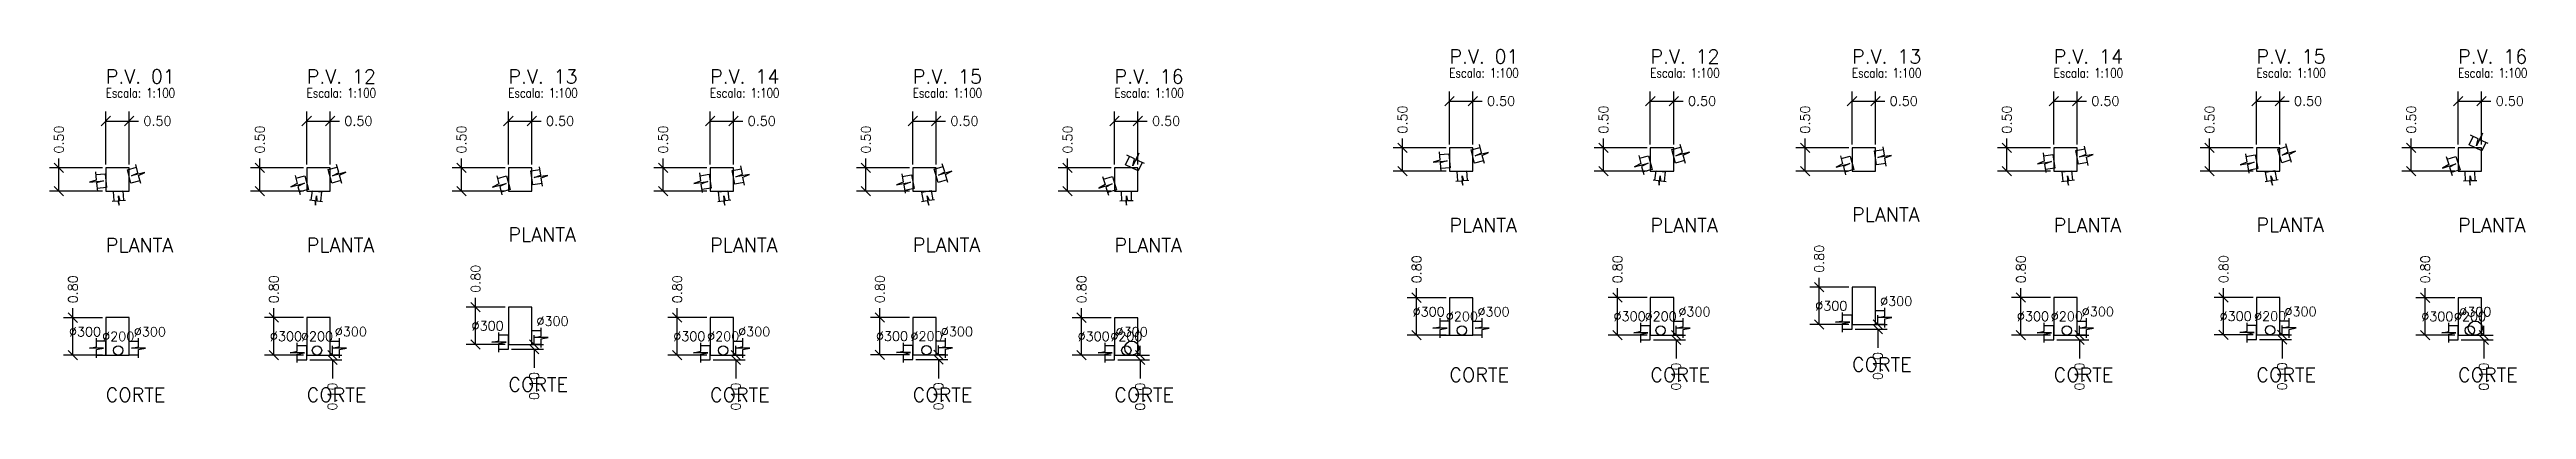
# Model space of a CAD drawing. Extents: x -6997814 to 14282083, y -16 to 289481930.
# Drawn here: x 363898 to 363950.9, y 7352221.3 to 7352229 of the extents above; entities that cross this region are included whole.
import ezdxf
from ezdxf.enums import TextEntityAlignment as Align

# ---------------------------------------------------------------- set-up
doc = ezdxf.new("R2010")
doc.units = 0
doc.header["$LTSCALE"] = 6.5
doc.header["$PDMODE"] = 3
doc.header["$PDSIZE"] = -0.3
doc.layers.get('0').update_dxf_attribs({"linetype": 'CONTINUOUS'})
doc.layers.get('Defpoints').update_dxf_attribs({"linetype": 'CONTINUOUS'})
for name, color, linetype in [('DETALHE_POCO_COT', 8, 'CONTINUOUS'), ('DETALHE_POCO_FOR', 7, 'CONTINUOUS'), ('DETALHE_POCO_TIT', 5, 'CONTINUOUS'), ('DETALHE_POCO_TUB', 4, 'CONTINUOUS'), ('DETALHE_POCO_TXT', 7, 'CONTINUOUS')]:
    doc.layers.add(name, color=color, linetype=linetype)
doc.styles.add('ROMANS', font='romans.shx')
doc.styles.get("Standard").update_dxf_attribs({"font": 'simplex.shx'})
doc.dimstyles.get("Standard").update_dxf_attribs({"dimtxt": 0.18, "dimasz": 0.18, "dimexe": 0.18, "dimexo": 0.0625, "dimgap": 0.09, "dimtad": 0, "dimtih": 1, "dimtoh": 1, "dimdec": 4, "dimzin": 0, "dimdsep": 46, "dimtxsty": 'Standard', "dimcen": 0.09, "dimadec": 0, "dimazin": 0, "dimtfac": 1, "dimtdec": 4, "dimtofl": 0, "dimtmove": 0, "dimatfit": 3, "dimfxl": 1, "dimtolj": 1, "dimtzin": 0, "dimarcsym": 0})

msp = doc.modelspace()

# ---------------------------------------------------------------- texts
at = {"layer": 'DETALHE_POCO_TIT', "linetype": 'Continuous', "lineweight": -2, "style": 'ROMANS'}
for s, p in [('P.V. 01', (363927.93442, 7352228.66052)), ('P.V. 12', (363932.22585, 7352228.66052)), ('P.V. 13', (363936.533, 7352228.66052)), ('P.V. 14', (363940.84014, 7352228.66052)), ('P.V. 15', (363945.16871, 7352228.66052)), ('P.V. 16', (363949.47585, 7352228.66052)), ('P.V. 01', (363899.23976, 7352228.23367)), ('P.V. 12', (363903.53118, 7352228.23367)), ('P.V. 13', (363907.83833, 7352228.23367)), ('P.V. 14', (363912.14547, 7352228.23367)), ('P.V. 15', (363916.47404, 7352228.23367)), ('P.V. 16', (363920.78118, 7352228.23367)), ('PLANTA', (363936.533, 7352225.28651)), ('PLANTA', (363899.23976, 7352224.6343)), ('PLANTA', (363903.53118, 7352224.63573)), ('PLANTA', (363907.83833, 7352224.85966)), ('PLANTA', (363912.14547, 7352224.63584)), ('PLANTA', (363916.47404, 7352224.63814)), ('PLANTA', (363920.78118, 7352224.63371)), ('PLANTA', (363927.93442, 7352225.06116)), ('PLANTA', (363932.22585, 7352225.06259)), ('PLANTA', (363940.84014, 7352225.0627)), ('PLANTA', (363945.16871, 7352225.065)), ('PLANTA', (363949.47585, 7352225.06056)), ('CORTE', (363936.533, 7352222.08651)), ('CORTE', (363899.23976, 7352221.4343)), ('CORTE', (363903.53118, 7352221.43573)), ('CORTE', (363907.83833, 7352221.65966)), ('CORTE', (363912.14547, 7352221.43584)), ('CORTE', (363916.47404, 7352221.43814)), ('CORTE', (363920.78118, 7352221.43371)), ('CORTE', (363927.93442, 7352221.86116)), ('CORTE', (363932.22585, 7352221.86259)), ('CORTE', (363940.84014, 7352221.8627)), ('CORTE', (363945.16871, 7352221.865)), ('CORTE', (363949.47585, 7352221.86056))]:
    msp.add_text(s, height=0.3, dxfattribs=at).set_placement(p)
at = {"layer": 'DETALHE_POCO_TXT', "linetype": 'Continuous', "lineweight": -2, "style": 'ROMANS', "width": 0.8}
for p in [(363899.23976, 7352227.93367), (363903.53118, 7352227.93367), (363907.83833, 7352227.93367), (363912.14547, 7352227.93367), (363916.47404, 7352227.93367), (363920.78118, 7352227.93367), (363927.93442, 7352228.36052), (363932.22585, 7352228.36052), (363936.533, 7352228.36052), (363940.84014, 7352228.36052), (363945.16871, 7352228.36052), (363949.47585, 7352228.36052)]:
    msp.add_text('Escala: 1:100', height=0.2, dxfattribs=at).set_placement(p)
at = {"layer": 'DETALHE_POCO_TXT', "linetype": 'Continuous', "lineweight": -2, "style": 'ROMANS'}
for p in [(363927.83442, 7352223.26116), (363932.12585, 7352223.16259), (363936.433, 7352223.38651), (363940.74014, 7352223.1627), (363945.06871, 7352223.165), (363949.37585, 7352223.16056), (363899.13976, 7352222.8343), (363903.43118, 7352222.73573), (363907.73833, 7352222.95966), (363912.04547, 7352222.73584), (363916.37404, 7352222.73814), (363920.68118, 7352222.73371)]:
    msp.add_text('%%C300', height=0.2, dxfattribs=at).set_placement(p, align=Align.RIGHT)
for s, p in [('%%C200', (363928.20073, 7352223.16116)), ('%%C200', (363932.44634, 7352223.16259)), ('%%C200', (363941.12043, 7352223.1627)), ('%%C200', (363945.46239, 7352223.165)), ('%%C200', (363949.72996, 7352223.16056)), ('%%C300', (363949.84493, 7352223.26056)), ('%%C200', (363899.50607, 7352222.7343)), ('%%C200', (363903.75167, 7352222.73573)), ('%%C200', (363912.42577, 7352222.73584)), ('%%C200', (363916.76772, 7352222.73814)), ('%%C200', (363921.03529, 7352222.73371)), ('%%C300', (363921.15026, 7352222.83371))]:
    msp.add_text(s, height=0.2, dxfattribs=at).set_placement(p, align=Align.CENTER)
for p in [(363928.53442, 7352223.26116), (363932.82585, 7352223.26259), (363937.133, 7352223.48651), (363941.44014, 7352223.2627), (363945.76871, 7352223.265), (363899.83976, 7352222.8343), (363904.13118, 7352222.83573), (363908.43833, 7352223.05966), (363912.74547, 7352222.83584), (363917.07404, 7352222.83814)]:
    msp.add_text('%%C300', height=0.2, dxfattribs=at).set_placement(p)

# ---------------------------------------------------------------- blocks, each defined once
blk = doc.blocks.new('_OBLIQUE')
at = {"color": 0, "linetype": 'ByBlock'}
blk.add_line((-0.5, -0.5), (0.5, 0.5), dxfattribs=at)
blk = doc.blocks.new('*D377')
at = {"layer": 'Defpoints', "color": 0, "lineweight": -2, "transparency": 16777216}
for p in [(363899.74, 7352227.434), (363899.24, 7352226.434), (363899.74, 7352226.434)]:
    blk.add_point(p, dxfattribs=at)
at = {"layer": 'DETALHE_POCO_COT', "color": 0, "lineweight": -2, "transparency": 16777216}
for p, q in [((363899.24, 7352226.503), (363899.24, 7352227.634)), ((363899.74, 7352226.503), (363899.74, 7352227.634)), ((363899.24, 7352227.434), (363899.74, 7352227.434)), ((363899.74, 7352227.434), (363899.94, 7352227.434))]:
    blk.add_line(p, q, dxfattribs=at)
at = {"layer": 'DETALHE_POCO_COT', "color": 0, "lineweight": -2, "transparency": 16777216, "xscale": 0.2, "yscale": 0.2, "zscale": 0.2, "rotation": 180}
blk.add_blockref('_OBLIQUE', (363899.24, 7352227.434), dxfattribs=at)
at = {"layer": 'DETALHE_POCO_COT', "color": 0, "lineweight": -2, "transparency": 16777216, "xscale": 0.2, "yscale": 0.2, "zscale": 0.2}
blk.add_blockref('_OBLIQUE', (363899.74, 7352227.434), dxfattribs=at)
at = {"layer": 'DETALHE_POCO_COT', "color": 0, "lineweight": -2, "transparency": 16777216, "insert": (363900.345, 7352227.434), "char_height": 0.2, "attachment_point": 5}
blk.add_mtext('\\A1;0.50', dxfattribs=at)
blk = doc.blocks.new('*D378')
at = {"layer": 'Defpoints', "color": 0, "lineweight": -2, "transparency": 16777216}
for p in [(363898.24, 7352226.434), (363899.24, 7352226.434), (363899.24, 7352225.934)]:
    blk.add_point(p, dxfattribs=at)
at = {"layer": 'DETALHE_POCO_COT', "color": 0, "lineweight": -2, "transparency": 16777216}
for p, q in [((363898.24, 7352226.434), (363898.24, 7352226.634)), ((363899.17, 7352226.434), (363898.04, 7352226.434)), ((363898.24, 7352225.934), (363898.24, 7352226.434)), ((363899.17, 7352225.934), (363898.04, 7352225.934))]:
    blk.add_line(p, q, dxfattribs=at)
at = {"layer": 'DETALHE_POCO_COT', "color": 0, "lineweight": -2, "transparency": 16777216, "xscale": 0.2, "yscale": 0.2, "zscale": 0.2}
for p, rotation in [((363898.24, 7352226.434), 90), ((363898.24, 7352225.934), 270)]:
    blk.add_blockref('_OBLIQUE', p, dxfattribs=dict(at, rotation=rotation))
at = {"layer": 'DETALHE_POCO_COT', "color": 0, "lineweight": -2, "transparency": 16777216, "insert": (363898.24, 7352227.038), "char_height": 0.2, "attachment_point": 5, "rotation": 90}
blk.add_mtext('\\A1;0.50', dxfattribs=at)
blk = doc.blocks.new('*D379')
at = {"layer": 'Defpoints', "color": 0, "lineweight": -2, "transparency": 16777216}
for p in [(363898.54, 7352223.234), (363899.24, 7352223.234), (363899.24, 7352222.434)]:
    blk.add_point(p, dxfattribs=at)
at = {"layer": 'DETALHE_POCO_COT', "color": 0, "lineweight": -2, "transparency": 16777216}
for p, q in [((363898.54, 7352223.234), (363898.54, 7352223.434)), ((363899.17, 7352223.234), (363898.34, 7352223.234)), ((363898.54, 7352222.434), (363898.54, 7352223.234)), ((363899.17, 7352222.434), (363898.34, 7352222.434))]:
    blk.add_line(p, q, dxfattribs=at)
at = {"layer": 'DETALHE_POCO_COT', "color": 0, "lineweight": -2, "transparency": 16777216, "xscale": 0.2, "yscale": 0.2, "zscale": 0.2}
for p, rotation in [((363898.54, 7352223.234), 90), ((363898.54, 7352222.434), 270)]:
    blk.add_blockref('_OBLIQUE', p, dxfattribs=dict(at, rotation=rotation))
at = {"layer": 'DETALHE_POCO_COT', "color": 0, "lineweight": -2, "transparency": 16777216, "insert": (363898.54, 7352223.839), "char_height": 0.2, "attachment_point": 5, "rotation": 90}
blk.add_mtext('\\A1;0.80', dxfattribs=at)
blk = doc.blocks.new('*D380')
at = {"layer": 'Defpoints', "color": 0, "lineweight": -2, "transparency": 16777216}
for p in [(363904.031, 7352227.434), (363903.531, 7352226.434), (363904.031, 7352226.434)]:
    blk.add_point(p, dxfattribs=at)
at = {"layer": 'DETALHE_POCO_COT', "color": 0, "lineweight": -2, "transparency": 16777216}
for p, q in [((363903.531, 7352226.503), (363903.531, 7352227.634)), ((363904.031, 7352226.503), (363904.031, 7352227.634)), ((363903.531, 7352227.434), (363904.031, 7352227.434)), ((363904.031, 7352227.434), (363904.231, 7352227.434))]:
    blk.add_line(p, q, dxfattribs=at)
at = {"layer": 'DETALHE_POCO_COT', "color": 0, "lineweight": -2, "transparency": 16777216, "xscale": 0.2, "yscale": 0.2, "zscale": 0.2, "rotation": 180}
blk.add_blockref('_OBLIQUE', (363903.531, 7352227.434), dxfattribs=at)
at = {"layer": 'DETALHE_POCO_COT', "color": 0, "lineweight": -2, "transparency": 16777216, "xscale": 0.2, "yscale": 0.2, "zscale": 0.2}
blk.add_blockref('_OBLIQUE', (363904.031, 7352227.434), dxfattribs=at)
at = {"layer": 'DETALHE_POCO_COT', "color": 0, "lineweight": -2, "transparency": 16777216, "insert": (363904.636, 7352227.434), "char_height": 0.2, "attachment_point": 5}
blk.add_mtext('\\A1;0.50', dxfattribs=at)
blk = doc.blocks.new('*D381')
at = {"layer": 'Defpoints', "color": 0, "lineweight": -2, "transparency": 16777216}
for p in [(363902.531, 7352226.434), (363903.531, 7352226.434), (363903.531, 7352225.934)]:
    blk.add_point(p, dxfattribs=at)
at = {"layer": 'DETALHE_POCO_COT', "color": 0, "lineweight": -2, "transparency": 16777216}
for p, q in [((363902.531, 7352226.434), (363902.531, 7352226.634)), ((363903.462, 7352226.434), (363902.331, 7352226.434)), ((363902.531, 7352225.934), (363902.531, 7352226.434)), ((363903.462, 7352225.934), (363902.331, 7352225.934))]:
    blk.add_line(p, q, dxfattribs=at)
at = {"layer": 'DETALHE_POCO_COT', "color": 0, "lineweight": -2, "transparency": 16777216, "xscale": 0.2, "yscale": 0.2, "zscale": 0.2}
for p, rotation in [((363902.531, 7352226.434), 90), ((363902.531, 7352225.934), 270)]:
    blk.add_blockref('_OBLIQUE', p, dxfattribs=dict(at, rotation=rotation))
at = {"layer": 'DETALHE_POCO_COT', "color": 0, "lineweight": -2, "transparency": 16777216, "insert": (363902.531, 7352227.038), "char_height": 0.2, "attachment_point": 5, "rotation": 90}
blk.add_mtext('\\A1;0.50', dxfattribs=at)
blk = doc.blocks.new('*D382')
at = {"layer": 'Defpoints', "color": 0, "lineweight": -2, "transparency": 16777216}
for p in [(363902.831, 7352223.236), (363903.531, 7352223.236), (363903.531, 7352222.436)]:
    blk.add_point(p, dxfattribs=at)
at = {"layer": 'DETALHE_POCO_COT', "color": 0, "lineweight": -2, "transparency": 16777216}
for p, q in [((363902.831, 7352223.236), (363902.831, 7352223.436)), ((363903.462, 7352223.236), (363902.631, 7352223.236)), ((363902.831, 7352222.436), (363902.831, 7352223.236)), ((363903.462, 7352222.436), (363902.631, 7352222.436))]:
    blk.add_line(p, q, dxfattribs=at)
at = {"layer": 'DETALHE_POCO_COT', "color": 0, "lineweight": -2, "transparency": 16777216, "xscale": 0.2, "yscale": 0.2, "zscale": 0.2}
for p, rotation in [((363902.831, 7352223.236), 90), ((363902.831, 7352222.436), 270)]:
    blk.add_blockref('_OBLIQUE', p, dxfattribs=dict(at, rotation=rotation))
at = {"layer": 'DETALHE_POCO_COT', "color": 0, "lineweight": -2, "transparency": 16777216, "insert": (363902.831, 7352223.84), "char_height": 0.2, "attachment_point": 5, "rotation": 90}
blk.add_mtext('\\A1;0.80', dxfattribs=at)
blk = doc.blocks.new('*D383')
at = {"layer": 'Defpoints', "color": 0, "lineweight": -2, "transparency": 16777216}
for p in [(363903.531, 7352222.436), (363903.531, 7352222.336), (363904.081, 7352222.336)]:
    blk.add_point(p, dxfattribs=at)
at = {"layer": 'DETALHE_POCO_COT', "color": 0, "lineweight": -2, "transparency": 16777216}
for p, q in [((363903.601, 7352222.436), (363904.281, 7352222.436)), ((363903.601, 7352222.336), (363904.281, 7352222.336)), ((363904.081, 7352222.436), (363904.081, 7352222.636)), ((363904.081, 7352222.336), (363904.081, 7352221.936))]:
    blk.add_line(p, q, dxfattribs=at)
at = {"layer": 'DETALHE_POCO_COT', "color": 0, "lineweight": -2, "transparency": 16777216, "xscale": 0.2, "yscale": 0.2, "zscale": 0.2}
for p, rotation in [((363904.081, 7352222.436), 270), ((363904.081, 7352222.336), 90)]:
    blk.add_blockref('_OBLIQUE', p, dxfattribs=dict(at, rotation=rotation))
at = {"layer": 'DETALHE_POCO_COT', "color": 0, "lineweight": -2, "transparency": 16777216, "insert": (363904.081, 7352221.55), "char_height": 0.2, "attachment_point": 5, "rotation": 90}
blk.add_mtext('\\A1;0.10', dxfattribs=at)
blk = doc.blocks.new('*D384')
at = {"layer": 'Defpoints', "color": 0, "lineweight": -2, "transparency": 16777216}
for p in [(363908.338, 7352227.434), (363907.838, 7352226.434), (363908.338, 7352226.434)]:
    blk.add_point(p, dxfattribs=at)
at = {"layer": 'DETALHE_POCO_COT', "color": 0, "lineweight": -2, "transparency": 16777216}
for p, q in [((363907.838, 7352226.503), (363907.838, 7352227.634)), ((363908.338, 7352226.503), (363908.338, 7352227.634)), ((363907.838, 7352227.434), (363908.338, 7352227.434)), ((363908.338, 7352227.434), (363908.538, 7352227.434))]:
    blk.add_line(p, q, dxfattribs=at)
at = {"layer": 'DETALHE_POCO_COT', "color": 0, "lineweight": -2, "transparency": 16777216, "xscale": 0.2, "yscale": 0.2, "zscale": 0.2, "rotation": 180}
blk.add_blockref('_OBLIQUE', (363907.838, 7352227.434), dxfattribs=at)
at = {"layer": 'DETALHE_POCO_COT', "color": 0, "lineweight": -2, "transparency": 16777216, "xscale": 0.2, "yscale": 0.2, "zscale": 0.2}
blk.add_blockref('_OBLIQUE', (363908.338, 7352227.434), dxfattribs=at)
at = {"layer": 'DETALHE_POCO_COT', "color": 0, "lineweight": -2, "transparency": 16777216, "insert": (363908.943, 7352227.434), "char_height": 0.2, "attachment_point": 5}
blk.add_mtext('\\A1;0.50', dxfattribs=at)
blk = doc.blocks.new('*D385')
at = {"layer": 'Defpoints', "color": 0, "lineweight": -2, "transparency": 16777216}
for p in [(363906.838, 7352226.434), (363907.838, 7352226.434), (363907.838, 7352225.934)]:
    blk.add_point(p, dxfattribs=at)
at = {"layer": 'DETALHE_POCO_COT', "color": 0, "lineweight": -2, "transparency": 16777216}
for p, q in [((363906.838, 7352226.434), (363906.838, 7352226.634)), ((363907.769, 7352226.434), (363906.638, 7352226.434)), ((363906.838, 7352225.934), (363906.838, 7352226.434)), ((363907.769, 7352225.934), (363906.638, 7352225.934))]:
    blk.add_line(p, q, dxfattribs=at)
at = {"layer": 'DETALHE_POCO_COT', "color": 0, "lineweight": -2, "transparency": 16777216, "xscale": 0.2, "yscale": 0.2, "zscale": 0.2}
for p, rotation in [((363906.838, 7352226.434), 90), ((363906.838, 7352225.934), 270)]:
    blk.add_blockref('_OBLIQUE', p, dxfattribs=dict(at, rotation=rotation))
at = {"layer": 'DETALHE_POCO_COT', "color": 0, "lineweight": -2, "transparency": 16777216, "insert": (363906.838, 7352227.038), "char_height": 0.2, "attachment_point": 5, "rotation": 90}
blk.add_mtext('\\A1;0.50', dxfattribs=at)
blk = doc.blocks.new('*D386')
at = {"layer": 'Defpoints', "color": 0, "lineweight": -2, "transparency": 16777216}
for p in [(363907.138, 7352223.46), (363907.838, 7352223.46), (363907.838, 7352222.66)]:
    blk.add_point(p, dxfattribs=at)
at = {"layer": 'DETALHE_POCO_COT', "color": 0, "lineweight": -2, "transparency": 16777216}
for p, q in [((363907.769, 7352223.46), (363906.938, 7352223.46)), ((363907.138, 7352223.46), (363907.138, 7352223.66)), ((363907.138, 7352222.66), (363907.138, 7352223.46)), ((363907.769, 7352222.66), (363906.938, 7352222.66))]:
    blk.add_line(p, q, dxfattribs=at)
at = {"layer": 'DETALHE_POCO_COT', "color": 0, "lineweight": -2, "transparency": 16777216, "xscale": 0.2, "yscale": 0.2, "zscale": 0.2}
for p, rotation in [((363907.138, 7352223.46), 90), ((363907.138, 7352222.66), 270)]:
    blk.add_blockref('_OBLIQUE', p, dxfattribs=dict(at, rotation=rotation))
at = {"layer": 'DETALHE_POCO_COT', "color": 0, "lineweight": -2, "transparency": 16777216, "insert": (363907.138, 7352224.064), "char_height": 0.2, "attachment_point": 5, "rotation": 90}
blk.add_mtext('\\A1;0.80', dxfattribs=at)
blk = doc.blocks.new('*D387')
at = {"layer": 'Defpoints', "color": 0, "lineweight": -2, "transparency": 16777216}
for p in [(363907.838, 7352222.66), (363907.838, 7352222.56), (363908.388, 7352222.56)]:
    blk.add_point(p, dxfattribs=at)
at = {"layer": 'DETALHE_POCO_COT', "color": 0, "lineweight": -2, "transparency": 16777216}
for p, q in [((363908.388, 7352222.66), (363908.388, 7352222.86)), ((363907.908, 7352222.66), (363908.588, 7352222.66)), ((363907.908, 7352222.56), (363908.588, 7352222.56)), ((363908.388, 7352222.56), (363908.388, 7352222.16))]:
    blk.add_line(p, q, dxfattribs=at)
at = {"layer": 'DETALHE_POCO_COT', "color": 0, "lineweight": -2, "transparency": 16777216, "xscale": 0.2, "yscale": 0.2, "zscale": 0.2}
for p, rotation in [((363908.388, 7352222.66), 270), ((363908.388, 7352222.56), 90)]:
    blk.add_blockref('_OBLIQUE', p, dxfattribs=dict(at, rotation=rotation))
at = {"layer": 'DETALHE_POCO_COT', "color": 0, "lineweight": -2, "transparency": 16777216, "insert": (363908.388, 7352221.774), "char_height": 0.2, "attachment_point": 5, "rotation": 90}
blk.add_mtext('\\A1;0.10', dxfattribs=at)
blk = doc.blocks.new('*D388')
at = {"layer": 'Defpoints', "color": 0, "lineweight": -2, "transparency": 16777216}
for p in [(363912.645, 7352227.434), (363912.145, 7352226.434), (363912.645, 7352226.434)]:
    blk.add_point(p, dxfattribs=at)
at = {"layer": 'DETALHE_POCO_COT', "color": 0, "lineweight": -2, "transparency": 16777216}
for p, q in [((363912.145, 7352226.503), (363912.145, 7352227.634)), ((363912.645, 7352226.503), (363912.645, 7352227.634)), ((363912.145, 7352227.434), (363912.645, 7352227.434)), ((363912.645, 7352227.434), (363912.845, 7352227.434))]:
    blk.add_line(p, q, dxfattribs=at)
at = {"layer": 'DETALHE_POCO_COT', "color": 0, "lineweight": -2, "transparency": 16777216, "xscale": 0.2, "yscale": 0.2, "zscale": 0.2, "rotation": 180}
blk.add_blockref('_OBLIQUE', (363912.145, 7352227.434), dxfattribs=at)
at = {"layer": 'DETALHE_POCO_COT', "color": 0, "lineweight": -2, "transparency": 16777216, "xscale": 0.2, "yscale": 0.2, "zscale": 0.2}
blk.add_blockref('_OBLIQUE', (363912.645, 7352227.434), dxfattribs=at)
at = {"layer": 'DETALHE_POCO_COT', "color": 0, "lineweight": -2, "transparency": 16777216, "insert": (363913.25, 7352227.434), "char_height": 0.2, "attachment_point": 5}
blk.add_mtext('\\A1;0.50', dxfattribs=at)
blk = doc.blocks.new('*D389')
at = {"layer": 'Defpoints', "color": 0, "lineweight": -2, "transparency": 16777216}
for p in [(363911.145, 7352226.434), (363912.145, 7352226.434), (363912.145, 7352225.934)]:
    blk.add_point(p, dxfattribs=at)
at = {"layer": 'DETALHE_POCO_COT', "color": 0, "lineweight": -2, "transparency": 16777216}
for p, q in [((363911.145, 7352226.434), (363911.145, 7352226.634)), ((363912.076, 7352226.434), (363910.945, 7352226.434)), ((363911.145, 7352225.934), (363911.145, 7352226.434)), ((363912.076, 7352225.934), (363910.945, 7352225.934))]:
    blk.add_line(p, q, dxfattribs=at)
at = {"layer": 'DETALHE_POCO_COT', "color": 0, "lineweight": -2, "transparency": 16777216, "xscale": 0.2, "yscale": 0.2, "zscale": 0.2}
for p, rotation in [((363911.145, 7352226.434), 90), ((363911.145, 7352225.934), 270)]:
    blk.add_blockref('_OBLIQUE', p, dxfattribs=dict(at, rotation=rotation))
at = {"layer": 'DETALHE_POCO_COT', "color": 0, "lineweight": -2, "transparency": 16777216, "insert": (363911.145, 7352227.038), "char_height": 0.2, "attachment_point": 5, "rotation": 90}
blk.add_mtext('\\A1;0.50', dxfattribs=at)
blk = doc.blocks.new('*D390')
at = {"layer": 'Defpoints', "color": 0, "lineweight": -2, "transparency": 16777216}
for p in [(363911.445, 7352223.236), (363912.145, 7352223.236), (363912.145, 7352222.436)]:
    blk.add_point(p, dxfattribs=at)
at = {"layer": 'DETALHE_POCO_COT', "color": 0, "lineweight": -2, "transparency": 16777216}
for p, q in [((363911.445, 7352223.236), (363911.445, 7352223.436)), ((363912.076, 7352223.236), (363911.245, 7352223.236)), ((363911.445, 7352222.436), (363911.445, 7352223.236)), ((363912.076, 7352222.436), (363911.245, 7352222.436))]:
    blk.add_line(p, q, dxfattribs=at)
at = {"layer": 'DETALHE_POCO_COT', "color": 0, "lineweight": -2, "transparency": 16777216, "xscale": 0.2, "yscale": 0.2, "zscale": 0.2}
for p, rotation in [((363911.445, 7352223.236), 90), ((363911.445, 7352222.436), 270)]:
    blk.add_blockref('_OBLIQUE', p, dxfattribs=dict(at, rotation=rotation))
at = {"layer": 'DETALHE_POCO_COT', "color": 0, "lineweight": -2, "transparency": 16777216, "insert": (363911.445, 7352223.841), "char_height": 0.2, "attachment_point": 5, "rotation": 90}
blk.add_mtext('\\A1;0.80', dxfattribs=at)
blk = doc.blocks.new('*D391')
at = {"layer": 'Defpoints', "color": 0, "lineweight": -2, "transparency": 16777216}
for p in [(363912.145, 7352222.436), (363912.145, 7352222.336), (363912.695, 7352222.336)]:
    blk.add_point(p, dxfattribs=at)
at = {"layer": 'DETALHE_POCO_COT', "color": 0, "lineweight": -2, "transparency": 16777216}
for p, q in [((363912.215, 7352222.436), (363912.895, 7352222.436)), ((363912.215, 7352222.336), (363912.895, 7352222.336)), ((363912.695, 7352222.436), (363912.695, 7352222.636)), ((363912.695, 7352222.336), (363912.695, 7352221.936))]:
    blk.add_line(p, q, dxfattribs=at)
at = {"layer": 'DETALHE_POCO_COT', "color": 0, "lineweight": -2, "transparency": 16777216, "xscale": 0.2, "yscale": 0.2, "zscale": 0.2}
for p, rotation in [((363912.695, 7352222.436), 270), ((363912.695, 7352222.336), 90)]:
    blk.add_blockref('_OBLIQUE', p, dxfattribs=dict(at, rotation=rotation))
at = {"layer": 'DETALHE_POCO_COT', "color": 0, "lineweight": -2, "transparency": 16777216, "insert": (363912.695, 7352221.55), "char_height": 0.2, "attachment_point": 5, "rotation": 90}
blk.add_mtext('\\A1;0.10', dxfattribs=at)
blk = doc.blocks.new('*D392')
at = {"layer": 'Defpoints', "color": 0, "lineweight": -2, "transparency": 16777216}
for p in [(363916.974, 7352227.434), (363916.474, 7352226.434), (363916.974, 7352226.434)]:
    blk.add_point(p, dxfattribs=at)
at = {"layer": 'DETALHE_POCO_COT', "color": 0, "lineweight": -2, "transparency": 16777216}
for p, q in [((363916.474, 7352226.503), (363916.474, 7352227.634)), ((363916.974, 7352226.503), (363916.974, 7352227.634)), ((363916.474, 7352227.434), (363916.974, 7352227.434)), ((363916.974, 7352227.434), (363917.174, 7352227.434))]:
    blk.add_line(p, q, dxfattribs=at)
at = {"layer": 'DETALHE_POCO_COT', "color": 0, "lineweight": -2, "transparency": 16777216, "xscale": 0.2, "yscale": 0.2, "zscale": 0.2, "rotation": 180}
blk.add_blockref('_OBLIQUE', (363916.474, 7352227.434), dxfattribs=at)
at = {"layer": 'DETALHE_POCO_COT', "color": 0, "lineweight": -2, "transparency": 16777216, "xscale": 0.2, "yscale": 0.2, "zscale": 0.2}
blk.add_blockref('_OBLIQUE', (363916.974, 7352227.434), dxfattribs=at)
at = {"layer": 'DETALHE_POCO_COT', "color": 0, "lineweight": -2, "transparency": 16777216, "insert": (363917.579, 7352227.434), "char_height": 0.2, "attachment_point": 5}
blk.add_mtext('\\A1;0.50', dxfattribs=at)
blk = doc.blocks.new('*D393')
at = {"layer": 'Defpoints', "color": 0, "lineweight": -2, "transparency": 16777216}
for p in [(363915.474, 7352226.434), (363916.474, 7352226.434), (363916.474, 7352225.934)]:
    blk.add_point(p, dxfattribs=at)
at = {"layer": 'DETALHE_POCO_COT', "color": 0, "lineweight": -2, "transparency": 16777216}
for p, q in [((363915.474, 7352226.434), (363915.474, 7352226.634)), ((363916.405, 7352226.434), (363915.274, 7352226.434)), ((363915.474, 7352225.934), (363915.474, 7352226.434)), ((363916.405, 7352225.934), (363915.274, 7352225.934))]:
    blk.add_line(p, q, dxfattribs=at)
at = {"layer": 'DETALHE_POCO_COT', "color": 0, "lineweight": -2, "transparency": 16777216, "xscale": 0.2, "yscale": 0.2, "zscale": 0.2}
for p, rotation in [((363915.474, 7352226.434), 90), ((363915.474, 7352225.934), 270)]:
    blk.add_blockref('_OBLIQUE', p, dxfattribs=dict(at, rotation=rotation))
at = {"layer": 'DETALHE_POCO_COT', "color": 0, "lineweight": -2, "transparency": 16777216, "insert": (363915.474, 7352227.038), "char_height": 0.2, "attachment_point": 5, "rotation": 90}
blk.add_mtext('\\A1;0.50', dxfattribs=at)
blk = doc.blocks.new('*D394')
at = {"layer": 'Defpoints', "color": 0, "lineweight": -2, "transparency": 16777216}
for p in [(363915.774, 7352223.238), (363916.474, 7352223.238), (363916.474, 7352222.438)]:
    blk.add_point(p, dxfattribs=at)
at = {"layer": 'DETALHE_POCO_COT', "color": 0, "lineweight": -2, "transparency": 16777216}
for p, q in [((363915.774, 7352223.238), (363915.774, 7352223.438)), ((363916.405, 7352223.238), (363915.574, 7352223.238)), ((363915.774, 7352222.438), (363915.774, 7352223.238)), ((363916.405, 7352222.438), (363915.574, 7352222.438))]:
    blk.add_line(p, q, dxfattribs=at)
at = {"layer": 'DETALHE_POCO_COT', "color": 0, "lineweight": -2, "transparency": 16777216, "xscale": 0.2, "yscale": 0.2, "zscale": 0.2}
for p, rotation in [((363915.774, 7352223.238), 90), ((363915.774, 7352222.438), 270)]:
    blk.add_blockref('_OBLIQUE', p, dxfattribs=dict(at, rotation=rotation))
at = {"layer": 'DETALHE_POCO_COT', "color": 0, "lineweight": -2, "transparency": 16777216, "insert": (363915.774, 7352223.843), "char_height": 0.2, "attachment_point": 5, "rotation": 90}
blk.add_mtext('\\A1;0.80', dxfattribs=at)
blk = doc.blocks.new('*D395')
at = {"layer": 'Defpoints', "color": 0, "lineweight": -2, "transparency": 16777216}
for p in [(363916.474, 7352222.438), (363916.474, 7352222.338), (363917.024, 7352222.338)]:
    blk.add_point(p, dxfattribs=at)
at = {"layer": 'DETALHE_POCO_COT', "color": 0, "lineweight": -2, "transparency": 16777216}
for p, q in [((363916.543, 7352222.438), (363917.224, 7352222.438)), ((363916.543, 7352222.338), (363917.224, 7352222.338)), ((363917.024, 7352222.438), (363917.024, 7352222.638)), ((363917.024, 7352222.338), (363917.024, 7352221.938))]:
    blk.add_line(p, q, dxfattribs=at)
at = {"layer": 'DETALHE_POCO_COT', "color": 0, "lineweight": -2, "transparency": 16777216, "xscale": 0.2, "yscale": 0.2, "zscale": 0.2}
for p, rotation in [((363917.024, 7352222.438), 270), ((363917.024, 7352222.338), 90)]:
    blk.add_blockref('_OBLIQUE', p, dxfattribs=dict(at, rotation=rotation))
at = {"layer": 'DETALHE_POCO_COT', "color": 0, "lineweight": -2, "transparency": 16777216, "insert": (363917.024, 7352221.552), "char_height": 0.2, "attachment_point": 5, "rotation": 90}
blk.add_mtext('\\A1;0.10', dxfattribs=at)
blk = doc.blocks.new('*D396')
at = {"layer": 'Defpoints', "color": 0, "lineweight": -2, "transparency": 16777216}
for p in [(363921.281, 7352227.434), (363920.781, 7352226.434), (363921.281, 7352226.434)]:
    blk.add_point(p, dxfattribs=at)
at = {"layer": 'DETALHE_POCO_COT', "color": 0, "lineweight": -2, "transparency": 16777216}
for p, q in [((363920.781, 7352226.503), (363920.781, 7352227.634)), ((363921.281, 7352226.503), (363921.281, 7352227.634)), ((363920.781, 7352227.434), (363921.281, 7352227.434)), ((363921.281, 7352227.434), (363921.481, 7352227.434))]:
    blk.add_line(p, q, dxfattribs=at)
at = {"layer": 'DETALHE_POCO_COT', "color": 0, "lineweight": -2, "transparency": 16777216, "xscale": 0.2, "yscale": 0.2, "zscale": 0.2, "rotation": 180}
blk.add_blockref('_OBLIQUE', (363920.781, 7352227.434), dxfattribs=at)
at = {"layer": 'DETALHE_POCO_COT', "color": 0, "lineweight": -2, "transparency": 16777216, "xscale": 0.2, "yscale": 0.2, "zscale": 0.2}
blk.add_blockref('_OBLIQUE', (363921.281, 7352227.434), dxfattribs=at)
at = {"layer": 'DETALHE_POCO_COT', "color": 0, "lineweight": -2, "transparency": 16777216, "insert": (363921.886, 7352227.434), "char_height": 0.2, "attachment_point": 5}
blk.add_mtext('\\A1;0.50', dxfattribs=at)
blk = doc.blocks.new('*D397')
at = {"layer": 'Defpoints', "color": 0, "lineweight": -2, "transparency": 16777216}
for p in [(363919.781, 7352226.434), (363920.781, 7352226.434), (363920.781, 7352225.934)]:
    blk.add_point(p, dxfattribs=at)
at = {"layer": 'DETALHE_POCO_COT', "color": 0, "lineweight": -2, "transparency": 16777216}
for p, q in [((363919.781, 7352226.434), (363919.781, 7352226.634)), ((363920.712, 7352226.434), (363919.581, 7352226.434)), ((363919.781, 7352225.934), (363919.781, 7352226.434)), ((363920.712, 7352225.934), (363919.581, 7352225.934))]:
    blk.add_line(p, q, dxfattribs=at)
at = {"layer": 'DETALHE_POCO_COT', "color": 0, "lineweight": -2, "transparency": 16777216, "xscale": 0.2, "yscale": 0.2, "zscale": 0.2}
for p, rotation in [((363919.781, 7352226.434), 90), ((363919.781, 7352225.934), 270)]:
    blk.add_blockref('_OBLIQUE', p, dxfattribs=dict(at, rotation=rotation))
at = {"layer": 'DETALHE_POCO_COT', "color": 0, "lineweight": -2, "transparency": 16777216, "insert": (363919.781, 7352227.038), "char_height": 0.2, "attachment_point": 5, "rotation": 90}
blk.add_mtext('\\A1;0.50', dxfattribs=at)
blk = doc.blocks.new('*D398')
at = {"layer": 'Defpoints', "color": 0, "lineweight": -2, "transparency": 16777216}
for p in [(363920.081, 7352223.234), (363920.781, 7352223.234), (363920.781, 7352222.434)]:
    blk.add_point(p, dxfattribs=at)
at = {"layer": 'DETALHE_POCO_COT', "color": 0, "lineweight": -2, "transparency": 16777216}
for p, q in [((363920.081, 7352223.234), (363920.081, 7352223.434)), ((363920.712, 7352223.234), (363919.881, 7352223.234)), ((363920.081, 7352222.434), (363920.081, 7352223.234)), ((363920.712, 7352222.434), (363919.881, 7352222.434))]:
    blk.add_line(p, q, dxfattribs=at)
at = {"layer": 'DETALHE_POCO_COT', "color": 0, "lineweight": -2, "transparency": 16777216, "xscale": 0.2, "yscale": 0.2, "zscale": 0.2}
for p, rotation in [((363920.081, 7352223.234), 90), ((363920.081, 7352222.434), 270)]:
    blk.add_blockref('_OBLIQUE', p, dxfattribs=dict(at, rotation=rotation))
at = {"layer": 'DETALHE_POCO_COT', "color": 0, "lineweight": -2, "transparency": 16777216, "insert": (363920.081, 7352223.838), "char_height": 0.2, "attachment_point": 5, "rotation": 90}
blk.add_mtext('\\A1;0.80', dxfattribs=at)
blk = doc.blocks.new('*D399')
at = {"layer": 'Defpoints', "color": 0, "lineweight": -2, "transparency": 16777216}
for p in [(363920.781, 7352222.434), (363920.781, 7352222.334), (363921.331, 7352222.334)]:
    blk.add_point(p, dxfattribs=at)
at = {"layer": 'DETALHE_POCO_COT', "color": 0, "lineweight": -2, "transparency": 16777216}
for p, q in [((363920.851, 7352222.434), (363921.531, 7352222.434)), ((363920.851, 7352222.334), (363921.531, 7352222.334)), ((363921.331, 7352222.434), (363921.331, 7352222.634)), ((363921.331, 7352222.334), (363921.331, 7352221.934))]:
    blk.add_line(p, q, dxfattribs=at)
at = {"layer": 'DETALHE_POCO_COT', "color": 0, "lineweight": -2, "transparency": 16777216, "xscale": 0.2, "yscale": 0.2, "zscale": 0.2}
for p, rotation in [((363921.331, 7352222.434), 270), ((363921.331, 7352222.334), 90)]:
    blk.add_blockref('_OBLIQUE', p, dxfattribs=dict(at, rotation=rotation))
at = {"layer": 'DETALHE_POCO_COT', "color": 0, "lineweight": -2, "transparency": 16777216, "insert": (363921.331, 7352221.548), "char_height": 0.2, "attachment_point": 5, "rotation": 90}
blk.add_mtext('\\A1;0.10', dxfattribs=at)
blk = doc.blocks.new('*D457')
at = {"layer": 'Defpoints', "color": 0, "lineweight": -2, "transparency": 16777216}
for p in [(363928.434, 7352227.861), (363927.934, 7352226.861), (363928.434, 7352226.861)]:
    blk.add_point(p, dxfattribs=at)
at = {"layer": 'DETALHE_POCO_COT', "color": 0, "lineweight": -2, "transparency": 16777216}
for p, q in [((363927.934, 7352226.93), (363927.934, 7352228.061)), ((363928.434, 7352226.93), (363928.434, 7352228.061)), ((363927.934, 7352227.861), (363928.434, 7352227.861)), ((363928.434, 7352227.861), (363928.634, 7352227.861))]:
    blk.add_line(p, q, dxfattribs=at)
at = {"layer": 'DETALHE_POCO_COT', "color": 0, "lineweight": -2, "transparency": 16777216, "xscale": 0.2, "yscale": 0.2, "zscale": 0.2, "rotation": 180}
blk.add_blockref('_OBLIQUE', (363927.934, 7352227.861), dxfattribs=at)
at = {"layer": 'DETALHE_POCO_COT', "color": 0, "lineweight": -2, "transparency": 16777216, "xscale": 0.2, "yscale": 0.2, "zscale": 0.2}
blk.add_blockref('_OBLIQUE', (363928.434, 7352227.861), dxfattribs=at)
at = {"layer": 'DETALHE_POCO_COT', "color": 0, "lineweight": -2, "transparency": 16777216, "insert": (363929.039, 7352227.861), "char_height": 0.2, "attachment_point": 5}
blk.add_mtext('\\A1;0.50', dxfattribs=at)
blk = doc.blocks.new('*D458')
at = {"layer": 'Defpoints', "color": 0, "lineweight": -2, "transparency": 16777216}
for p in [(363926.934, 7352226.861), (363927.934, 7352226.861), (363927.934, 7352226.361)]:
    blk.add_point(p, dxfattribs=at)
at = {"layer": 'DETALHE_POCO_COT', "color": 0, "lineweight": -2, "transparency": 16777216}
for p, q in [((363926.934, 7352226.861), (363926.934, 7352227.061)), ((363927.865, 7352226.861), (363926.734, 7352226.861)), ((363926.934, 7352226.361), (363926.934, 7352226.861)), ((363927.865, 7352226.361), (363926.734, 7352226.361))]:
    blk.add_line(p, q, dxfattribs=at)
at = {"layer": 'DETALHE_POCO_COT', "color": 0, "lineweight": -2, "transparency": 16777216, "xscale": 0.2, "yscale": 0.2, "zscale": 0.2}
for p, rotation in [((363926.934, 7352226.861), 90), ((363926.934, 7352226.361), 270)]:
    blk.add_blockref('_OBLIQUE', p, dxfattribs=dict(at, rotation=rotation))
at = {"layer": 'DETALHE_POCO_COT', "color": 0, "lineweight": -2, "transparency": 16777216, "insert": (363926.934, 7352227.465), "char_height": 0.2, "attachment_point": 5, "rotation": 90}
blk.add_mtext('\\A1;0.50', dxfattribs=at)
blk = doc.blocks.new('*D459')
at = {"layer": 'Defpoints', "color": 0, "lineweight": -2, "transparency": 16777216}
for p in [(363927.234, 7352223.661), (363927.934, 7352223.661), (363927.934, 7352222.861)]:
    blk.add_point(p, dxfattribs=at)
at = {"layer": 'DETALHE_POCO_COT', "color": 0, "lineweight": -2, "transparency": 16777216}
for p, q in [((363927.234, 7352223.661), (363927.234, 7352223.861)), ((363927.865, 7352223.661), (363927.034, 7352223.661)), ((363927.234, 7352222.861), (363927.234, 7352223.661)), ((363927.865, 7352222.861), (363927.034, 7352222.861))]:
    blk.add_line(p, q, dxfattribs=at)
at = {"layer": 'DETALHE_POCO_COT', "color": 0, "lineweight": -2, "transparency": 16777216, "xscale": 0.2, "yscale": 0.2, "zscale": 0.2}
for p, rotation in [((363927.234, 7352223.661), 90), ((363927.234, 7352222.861), 270)]:
    blk.add_blockref('_OBLIQUE', p, dxfattribs=dict(at, rotation=rotation))
at = {"layer": 'DETALHE_POCO_COT', "color": 0, "lineweight": -2, "transparency": 16777216, "insert": (363927.234, 7352224.266), "char_height": 0.2, "attachment_point": 5, "rotation": 90}
blk.add_mtext('\\A1;0.80', dxfattribs=at)
blk = doc.blocks.new('*D460')
at = {"layer": 'Defpoints', "color": 0, "lineweight": -2, "transparency": 16777216}
for p in [(363932.726, 7352227.861), (363932.226, 7352226.861), (363932.726, 7352226.861)]:
    blk.add_point(p, dxfattribs=at)
at = {"layer": 'DETALHE_POCO_COT', "color": 0, "lineweight": -2, "transparency": 16777216}
for p, q in [((363932.226, 7352226.93), (363932.226, 7352228.061)), ((363932.726, 7352226.93), (363932.726, 7352228.061)), ((363932.226, 7352227.861), (363932.726, 7352227.861)), ((363932.726, 7352227.861), (363932.926, 7352227.861))]:
    blk.add_line(p, q, dxfattribs=at)
at = {"layer": 'DETALHE_POCO_COT', "color": 0, "lineweight": -2, "transparency": 16777216, "xscale": 0.2, "yscale": 0.2, "zscale": 0.2, "rotation": 180}
blk.add_blockref('_OBLIQUE', (363932.226, 7352227.861), dxfattribs=at)
at = {"layer": 'DETALHE_POCO_COT', "color": 0, "lineweight": -2, "transparency": 16777216, "xscale": 0.2, "yscale": 0.2, "zscale": 0.2}
blk.add_blockref('_OBLIQUE', (363932.726, 7352227.861), dxfattribs=at)
at = {"layer": 'DETALHE_POCO_COT', "color": 0, "lineweight": -2, "transparency": 16777216, "insert": (363933.331, 7352227.861), "char_height": 0.2, "attachment_point": 5}
blk.add_mtext('\\A1;0.50', dxfattribs=at)
blk = doc.blocks.new('*D461')
at = {"layer": 'Defpoints', "color": 0, "lineweight": -2, "transparency": 16777216}
for p in [(363931.226, 7352226.861), (363932.226, 7352226.861), (363932.226, 7352226.361)]:
    blk.add_point(p, dxfattribs=at)
at = {"layer": 'DETALHE_POCO_COT', "color": 0, "lineweight": -2, "transparency": 16777216}
for p, q in [((363931.226, 7352226.861), (363931.226, 7352227.061)), ((363932.156, 7352226.861), (363931.026, 7352226.861)), ((363931.226, 7352226.361), (363931.226, 7352226.861)), ((363932.156, 7352226.361), (363931.026, 7352226.361))]:
    blk.add_line(p, q, dxfattribs=at)
at = {"layer": 'DETALHE_POCO_COT', "color": 0, "lineweight": -2, "transparency": 16777216, "xscale": 0.2, "yscale": 0.2, "zscale": 0.2}
for p, rotation in [((363931.226, 7352226.861), 90), ((363931.226, 7352226.361), 270)]:
    blk.add_blockref('_OBLIQUE', p, dxfattribs=dict(at, rotation=rotation))
at = {"layer": 'DETALHE_POCO_COT', "color": 0, "lineweight": -2, "transparency": 16777216, "insert": (363931.226, 7352227.465), "char_height": 0.2, "attachment_point": 5, "rotation": 90}
blk.add_mtext('\\A1;0.50', dxfattribs=at)
blk = doc.blocks.new('*D462')
at = {"layer": 'Defpoints', "color": 0, "lineweight": -2, "transparency": 16777216}
for p in [(363931.526, 7352223.663), (363932.226, 7352223.663), (363932.226, 7352222.863)]:
    blk.add_point(p, dxfattribs=at)
at = {"layer": 'DETALHE_POCO_COT', "color": 0, "lineweight": -2, "transparency": 16777216}
for p, q in [((363931.526, 7352223.663), (363931.526, 7352223.863)), ((363932.156, 7352223.663), (363931.326, 7352223.663)), ((363931.526, 7352222.863), (363931.526, 7352223.663)), ((363932.156, 7352222.863), (363931.326, 7352222.863))]:
    blk.add_line(p, q, dxfattribs=at)
at = {"layer": 'DETALHE_POCO_COT', "color": 0, "lineweight": -2, "transparency": 16777216, "xscale": 0.2, "yscale": 0.2, "zscale": 0.2}
for p, rotation in [((363931.526, 7352223.663), 90), ((363931.526, 7352222.863), 270)]:
    blk.add_blockref('_OBLIQUE', p, dxfattribs=dict(at, rotation=rotation))
at = {"layer": 'DETALHE_POCO_COT', "color": 0, "lineweight": -2, "transparency": 16777216, "insert": (363931.526, 7352224.267), "char_height": 0.2, "attachment_point": 5, "rotation": 90}
blk.add_mtext('\\A1;0.80', dxfattribs=at)
blk = doc.blocks.new('*D463')
at = {"layer": 'Defpoints', "color": 0, "lineweight": -2, "transparency": 16777216}
for p in [(363932.226, 7352222.863), (363932.226, 7352222.763), (363932.776, 7352222.763)]:
    blk.add_point(p, dxfattribs=at)
at = {"layer": 'DETALHE_POCO_COT', "color": 0, "lineweight": -2, "transparency": 16777216}
for p, q in [((363932.295, 7352222.863), (363932.976, 7352222.863)), ((363932.295, 7352222.763), (363932.976, 7352222.763)), ((363932.776, 7352222.863), (363932.776, 7352223.063)), ((363932.776, 7352222.763), (363932.776, 7352222.363))]:
    blk.add_line(p, q, dxfattribs=at)
at = {"layer": 'DETALHE_POCO_COT', "color": 0, "lineweight": -2, "transparency": 16777216, "xscale": 0.2, "yscale": 0.2, "zscale": 0.2}
for p, rotation in [((363932.776, 7352222.863), 270), ((363932.776, 7352222.763), 90)]:
    blk.add_blockref('_OBLIQUE', p, dxfattribs=dict(at, rotation=rotation))
at = {"layer": 'DETALHE_POCO_COT', "color": 0, "lineweight": -2, "transparency": 16777216, "insert": (363932.776, 7352221.977), "char_height": 0.2, "attachment_point": 5, "rotation": 90}
blk.add_mtext('\\A1;0.10', dxfattribs=at)
blk = doc.blocks.new('*D464')
at = {"layer": 'Defpoints', "color": 0, "lineweight": -2, "transparency": 16777216}
for p in [(363937.033, 7352227.861), (363936.533, 7352226.861), (363937.033, 7352226.861)]:
    blk.add_point(p, dxfattribs=at)
at = {"layer": 'DETALHE_POCO_COT', "color": 0, "lineweight": -2, "transparency": 16777216}
for p, q in [((363936.533, 7352226.93), (363936.533, 7352228.061)), ((363937.033, 7352226.93), (363937.033, 7352228.061)), ((363936.533, 7352227.861), (363937.033, 7352227.861)), ((363937.033, 7352227.861), (363937.233, 7352227.861))]:
    blk.add_line(p, q, dxfattribs=at)
at = {"layer": 'DETALHE_POCO_COT', "color": 0, "lineweight": -2, "transparency": 16777216, "xscale": 0.2, "yscale": 0.2, "zscale": 0.2, "rotation": 180}
blk.add_blockref('_OBLIQUE', (363936.533, 7352227.861), dxfattribs=at)
at = {"layer": 'DETALHE_POCO_COT', "color": 0, "lineweight": -2, "transparency": 16777216, "xscale": 0.2, "yscale": 0.2, "zscale": 0.2}
blk.add_blockref('_OBLIQUE', (363937.033, 7352227.861), dxfattribs=at)
at = {"layer": 'DETALHE_POCO_COT', "color": 0, "lineweight": -2, "transparency": 16777216, "insert": (363937.638, 7352227.861), "char_height": 0.2, "attachment_point": 5}
blk.add_mtext('\\A1;0.50', dxfattribs=at)
blk = doc.blocks.new('*D465')
at = {"layer": 'Defpoints', "color": 0, "lineweight": -2, "transparency": 16777216}
for p in [(363935.533, 7352226.861), (363936.533, 7352226.861), (363936.533, 7352226.361)]:
    blk.add_point(p, dxfattribs=at)
at = {"layer": 'DETALHE_POCO_COT', "color": 0, "lineweight": -2, "transparency": 16777216}
for p, q in [((363935.533, 7352226.861), (363935.533, 7352227.061)), ((363936.464, 7352226.861), (363935.333, 7352226.861)), ((363935.533, 7352226.361), (363935.533, 7352226.861)), ((363936.464, 7352226.361), (363935.333, 7352226.361))]:
    blk.add_line(p, q, dxfattribs=at)
at = {"layer": 'DETALHE_POCO_COT', "color": 0, "lineweight": -2, "transparency": 16777216, "xscale": 0.2, "yscale": 0.2, "zscale": 0.2}
for p, rotation in [((363935.533, 7352226.861), 90), ((363935.533, 7352226.361), 270)]:
    blk.add_blockref('_OBLIQUE', p, dxfattribs=dict(at, rotation=rotation))
at = {"layer": 'DETALHE_POCO_COT', "color": 0, "lineweight": -2, "transparency": 16777216, "insert": (363935.533, 7352227.465), "char_height": 0.2, "attachment_point": 5, "rotation": 90}
blk.add_mtext('\\A1;0.50', dxfattribs=at)
blk = doc.blocks.new('*D466')
at = {"layer": 'Defpoints', "color": 0, "lineweight": -2, "transparency": 16777216}
for p in [(363935.833, 7352223.887), (363936.533, 7352223.887), (363936.533, 7352223.087)]:
    blk.add_point(p, dxfattribs=at)
at = {"layer": 'DETALHE_POCO_COT', "color": 0, "lineweight": -2, "transparency": 16777216}
for p, q in [((363936.464, 7352223.887), (363935.633, 7352223.887)), ((363935.833, 7352223.887), (363935.833, 7352224.087)), ((363935.833, 7352223.087), (363935.833, 7352223.887)), ((363936.464, 7352223.087), (363935.633, 7352223.087))]:
    blk.add_line(p, q, dxfattribs=at)
at = {"layer": 'DETALHE_POCO_COT', "color": 0, "lineweight": -2, "transparency": 16777216, "xscale": 0.2, "yscale": 0.2, "zscale": 0.2}
for p, rotation in [((363935.833, 7352223.887), 90), ((363935.833, 7352223.087), 270)]:
    blk.add_blockref('_OBLIQUE', p, dxfattribs=dict(at, rotation=rotation))
at = {"layer": 'DETALHE_POCO_COT', "color": 0, "lineweight": -2, "transparency": 16777216, "insert": (363935.833, 7352224.491), "char_height": 0.2, "attachment_point": 5, "rotation": 90}
blk.add_mtext('\\A1;0.80', dxfattribs=at)
blk = doc.blocks.new('*D467')
at = {"layer": 'Defpoints', "color": 0, "lineweight": -2, "transparency": 16777216}
for p in [(363936.533, 7352223.087), (363936.533, 7352222.987), (363937.083, 7352222.987)]:
    blk.add_point(p, dxfattribs=at)
at = {"layer": 'DETALHE_POCO_COT', "color": 0, "lineweight": -2, "transparency": 16777216}
for p, q in [((363936.602, 7352223.087), (363937.283, 7352223.087)), ((363936.602, 7352222.987), (363937.283, 7352222.987)), ((363937.083, 7352223.087), (363937.083, 7352223.287)), ((363937.083, 7352222.987), (363937.083, 7352222.587))]:
    blk.add_line(p, q, dxfattribs=at)
at = {"layer": 'DETALHE_POCO_COT', "color": 0, "lineweight": -2, "transparency": 16777216, "xscale": 0.2, "yscale": 0.2, "zscale": 0.2}
for p, rotation in [((363937.083, 7352223.087), 270), ((363937.083, 7352222.987), 90)]:
    blk.add_blockref('_OBLIQUE', p, dxfattribs=dict(at, rotation=rotation))
at = {"layer": 'DETALHE_POCO_COT', "color": 0, "lineweight": -2, "transparency": 16777216, "insert": (363937.083, 7352222.201), "char_height": 0.2, "attachment_point": 5, "rotation": 90}
blk.add_mtext('\\A1;0.10', dxfattribs=at)
blk = doc.blocks.new('*D468')
at = {"layer": 'Defpoints', "color": 0, "lineweight": -2, "transparency": 16777216}
for p in [(363941.34, 7352227.861), (363940.84, 7352226.861), (363941.34, 7352226.861)]:
    blk.add_point(p, dxfattribs=at)
at = {"layer": 'DETALHE_POCO_COT', "color": 0, "lineweight": -2, "transparency": 16777216}
for p, q in [((363940.84, 7352226.93), (363940.84, 7352228.061)), ((363941.34, 7352226.93), (363941.34, 7352228.061)), ((363940.84, 7352227.861), (363941.34, 7352227.861)), ((363941.34, 7352227.861), (363941.54, 7352227.861))]:
    blk.add_line(p, q, dxfattribs=at)
at = {"layer": 'DETALHE_POCO_COT', "color": 0, "lineweight": -2, "transparency": 16777216, "xscale": 0.2, "yscale": 0.2, "zscale": 0.2, "rotation": 180}
blk.add_blockref('_OBLIQUE', (363940.84, 7352227.861), dxfattribs=at)
at = {"layer": 'DETALHE_POCO_COT', "color": 0, "lineweight": -2, "transparency": 16777216, "xscale": 0.2, "yscale": 0.2, "zscale": 0.2}
blk.add_blockref('_OBLIQUE', (363941.34, 7352227.861), dxfattribs=at)
at = {"layer": 'DETALHE_POCO_COT', "color": 0, "lineweight": -2, "transparency": 16777216, "insert": (363941.945, 7352227.861), "char_height": 0.2, "attachment_point": 5}
blk.add_mtext('\\A1;0.50', dxfattribs=at)
blk = doc.blocks.new('*D469')
at = {"layer": 'Defpoints', "color": 0, "lineweight": -2, "transparency": 16777216}
for p in [(363939.84, 7352226.861), (363940.84, 7352226.861), (363940.84, 7352226.361)]:
    blk.add_point(p, dxfattribs=at)
at = {"layer": 'DETALHE_POCO_COT', "color": 0, "lineweight": -2, "transparency": 16777216}
for p, q in [((363939.84, 7352226.861), (363939.84, 7352227.061)), ((363940.771, 7352226.861), (363939.64, 7352226.861)), ((363939.84, 7352226.361), (363939.84, 7352226.861)), ((363940.771, 7352226.361), (363939.64, 7352226.361))]:
    blk.add_line(p, q, dxfattribs=at)
at = {"layer": 'DETALHE_POCO_COT', "color": 0, "lineweight": -2, "transparency": 16777216, "xscale": 0.2, "yscale": 0.2, "zscale": 0.2}
for p, rotation in [((363939.84, 7352226.861), 90), ((363939.84, 7352226.361), 270)]:
    blk.add_blockref('_OBLIQUE', p, dxfattribs=dict(at, rotation=rotation))
at = {"layer": 'DETALHE_POCO_COT', "color": 0, "lineweight": -2, "transparency": 16777216, "insert": (363939.84, 7352227.465), "char_height": 0.2, "attachment_point": 5, "rotation": 90}
blk.add_mtext('\\A1;0.50', dxfattribs=at)
blk = doc.blocks.new('*D470')
at = {"layer": 'Defpoints', "color": 0, "lineweight": -2, "transparency": 16777216}
for p in [(363940.14, 7352223.663), (363940.84, 7352223.663), (363940.84, 7352222.863)]:
    blk.add_point(p, dxfattribs=at)
at = {"layer": 'DETALHE_POCO_COT', "color": 0, "lineweight": -2, "transparency": 16777216}
for p, q in [((363940.14, 7352223.663), (363940.14, 7352223.863)), ((363940.771, 7352223.663), (363939.94, 7352223.663)), ((363940.14, 7352222.863), (363940.14, 7352223.663)), ((363940.771, 7352222.863), (363939.94, 7352222.863))]:
    blk.add_line(p, q, dxfattribs=at)
at = {"layer": 'DETALHE_POCO_COT', "color": 0, "lineweight": -2, "transparency": 16777216, "xscale": 0.2, "yscale": 0.2, "zscale": 0.2}
for p, rotation in [((363940.14, 7352223.663), 90), ((363940.14, 7352222.863), 270)]:
    blk.add_blockref('_OBLIQUE', p, dxfattribs=dict(at, rotation=rotation))
at = {"layer": 'DETALHE_POCO_COT', "color": 0, "lineweight": -2, "transparency": 16777216, "insert": (363940.14, 7352224.267), "char_height": 0.2, "attachment_point": 5, "rotation": 90}
blk.add_mtext('\\A1;0.80', dxfattribs=at)
blk = doc.blocks.new('*D471')
at = {"layer": 'Defpoints', "color": 0, "lineweight": -2, "transparency": 16777216}
for p in [(363940.84, 7352222.863), (363940.84, 7352222.763), (363941.39, 7352222.763)]:
    blk.add_point(p, dxfattribs=at)
at = {"layer": 'DETALHE_POCO_COT', "color": 0, "lineweight": -2, "transparency": 16777216}
for p, q in [((363940.91, 7352222.863), (363941.59, 7352222.863)), ((363940.91, 7352222.763), (363941.59, 7352222.763)), ((363941.39, 7352222.863), (363941.39, 7352223.063)), ((363941.39, 7352222.763), (363941.39, 7352222.363))]:
    blk.add_line(p, q, dxfattribs=at)
at = {"layer": 'DETALHE_POCO_COT', "color": 0, "lineweight": -2, "transparency": 16777216, "xscale": 0.2, "yscale": 0.2, "zscale": 0.2}
for p, rotation in [((363941.39, 7352222.863), 270), ((363941.39, 7352222.763), 90)]:
    blk.add_blockref('_OBLIQUE', p, dxfattribs=dict(at, rotation=rotation))
at = {"layer": 'DETALHE_POCO_COT', "color": 0, "lineweight": -2, "transparency": 16777216, "insert": (363941.39, 7352221.977), "char_height": 0.2, "attachment_point": 5, "rotation": 90}
blk.add_mtext('\\A1;0.10', dxfattribs=at)
blk = doc.blocks.new('*D472')
at = {"layer": 'Defpoints', "color": 0, "lineweight": -2, "transparency": 16777216}
for p in [(363945.669, 7352227.861), (363945.169, 7352226.861), (363945.669, 7352226.861)]:
    blk.add_point(p, dxfattribs=at)
at = {"layer": 'DETALHE_POCO_COT', "color": 0, "lineweight": -2, "transparency": 16777216}
for p, q in [((363945.169, 7352226.93), (363945.169, 7352228.061)), ((363945.669, 7352226.93), (363945.669, 7352228.061)), ((363945.169, 7352227.861), (363945.669, 7352227.861)), ((363945.669, 7352227.861), (363945.869, 7352227.861))]:
    blk.add_line(p, q, dxfattribs=at)
at = {"layer": 'DETALHE_POCO_COT', "color": 0, "lineweight": -2, "transparency": 16777216, "xscale": 0.2, "yscale": 0.2, "zscale": 0.2, "rotation": 180}
blk.add_blockref('_OBLIQUE', (363945.169, 7352227.861), dxfattribs=at)
at = {"layer": 'DETALHE_POCO_COT', "color": 0, "lineweight": -2, "transparency": 16777216, "xscale": 0.2, "yscale": 0.2, "zscale": 0.2}
blk.add_blockref('_OBLIQUE', (363945.669, 7352227.861), dxfattribs=at)
at = {"layer": 'DETALHE_POCO_COT', "color": 0, "lineweight": -2, "transparency": 16777216, "insert": (363946.273, 7352227.861), "char_height": 0.2, "attachment_point": 5}
blk.add_mtext('\\A1;0.50', dxfattribs=at)
blk = doc.blocks.new('*D473')
at = {"layer": 'Defpoints', "color": 0, "lineweight": -2, "transparency": 16777216}
for p in [(363944.169, 7352226.861), (363945.169, 7352226.861), (363945.169, 7352226.361)]:
    blk.add_point(p, dxfattribs=at)
at = {"layer": 'DETALHE_POCO_COT', "color": 0, "lineweight": -2, "transparency": 16777216}
for p, q in [((363944.169, 7352226.861), (363944.169, 7352227.061)), ((363945.099, 7352226.861), (363943.969, 7352226.861)), ((363944.169, 7352226.361), (363944.169, 7352226.861)), ((363945.099, 7352226.361), (363943.969, 7352226.361))]:
    blk.add_line(p, q, dxfattribs=at)
at = {"layer": 'DETALHE_POCO_COT', "color": 0, "lineweight": -2, "transparency": 16777216, "xscale": 0.2, "yscale": 0.2, "zscale": 0.2}
for p, rotation in [((363944.169, 7352226.861), 90), ((363944.169, 7352226.361), 270)]:
    blk.add_blockref('_OBLIQUE', p, dxfattribs=dict(at, rotation=rotation))
at = {"layer": 'DETALHE_POCO_COT', "color": 0, "lineweight": -2, "transparency": 16777216, "insert": (363944.169, 7352227.465), "char_height": 0.2, "attachment_point": 5, "rotation": 90}
blk.add_mtext('\\A1;0.50', dxfattribs=at)
blk = doc.blocks.new('*D474')
at = {"layer": 'Defpoints', "color": 0, "lineweight": -2, "transparency": 16777216}
for p in [(363944.469, 7352223.665), (363945.169, 7352223.665), (363945.169, 7352222.865)]:
    blk.add_point(p, dxfattribs=at)
at = {"layer": 'DETALHE_POCO_COT', "color": 0, "lineweight": -2, "transparency": 16777216}
for p, q in [((363944.469, 7352223.665), (363944.469, 7352223.865)), ((363945.099, 7352223.665), (363944.269, 7352223.665)), ((363944.469, 7352222.865), (363944.469, 7352223.665)), ((363945.099, 7352222.865), (363944.269, 7352222.865))]:
    blk.add_line(p, q, dxfattribs=at)
at = {"layer": 'DETALHE_POCO_COT', "color": 0, "lineweight": -2, "transparency": 16777216, "xscale": 0.2, "yscale": 0.2, "zscale": 0.2}
for p, rotation in [((363944.469, 7352223.665), 90), ((363944.469, 7352222.865), 270)]:
    blk.add_blockref('_OBLIQUE', p, dxfattribs=dict(at, rotation=rotation))
at = {"layer": 'DETALHE_POCO_COT', "color": 0, "lineweight": -2, "transparency": 16777216, "insert": (363944.469, 7352224.27), "char_height": 0.2, "attachment_point": 5, "rotation": 90}
blk.add_mtext('\\A1;0.80', dxfattribs=at)
blk = doc.blocks.new('*D475')
at = {"layer": 'Defpoints', "color": 0, "lineweight": -2, "transparency": 16777216}
for p in [(363945.169, 7352222.865), (363945.169, 7352222.765), (363945.719, 7352222.765)]:
    blk.add_point(p, dxfattribs=at)
at = {"layer": 'DETALHE_POCO_COT', "color": 0, "lineweight": -2, "transparency": 16777216}
for p, q in [((363945.238, 7352222.865), (363945.919, 7352222.865)), ((363945.238, 7352222.765), (363945.919, 7352222.765)), ((363945.719, 7352222.865), (363945.719, 7352223.065)), ((363945.719, 7352222.765), (363945.719, 7352222.365))]:
    blk.add_line(p, q, dxfattribs=at)
at = {"layer": 'DETALHE_POCO_COT', "color": 0, "lineweight": -2, "transparency": 16777216, "xscale": 0.2, "yscale": 0.2, "zscale": 0.2}
for p, rotation in [((363945.719, 7352222.865), 270), ((363945.719, 7352222.765), 90)]:
    blk.add_blockref('_OBLIQUE', p, dxfattribs=dict(at, rotation=rotation))
at = {"layer": 'DETALHE_POCO_COT', "color": 0, "lineweight": -2, "transparency": 16777216, "insert": (363945.719, 7352221.979), "char_height": 0.2, "attachment_point": 5, "rotation": 90}
blk.add_mtext('\\A1;0.10', dxfattribs=at)
blk = doc.blocks.new('*D476')
at = {"layer": 'Defpoints', "color": 0, "lineweight": -2, "transparency": 16777216}
for p in [(363949.976, 7352227.861), (363949.476, 7352226.861), (363949.976, 7352226.861)]:
    blk.add_point(p, dxfattribs=at)
at = {"layer": 'DETALHE_POCO_COT', "color": 0, "lineweight": -2, "transparency": 16777216}
for p, q in [((363949.476, 7352226.93), (363949.476, 7352228.061)), ((363949.976, 7352226.93), (363949.976, 7352228.061)), ((363949.476, 7352227.861), (363949.976, 7352227.861)), ((363949.976, 7352227.861), (363950.176, 7352227.861))]:
    blk.add_line(p, q, dxfattribs=at)
at = {"layer": 'DETALHE_POCO_COT', "color": 0, "lineweight": -2, "transparency": 16777216, "xscale": 0.2, "yscale": 0.2, "zscale": 0.2, "rotation": 180}
blk.add_blockref('_OBLIQUE', (363949.476, 7352227.861), dxfattribs=at)
at = {"layer": 'DETALHE_POCO_COT', "color": 0, "lineweight": -2, "transparency": 16777216, "xscale": 0.2, "yscale": 0.2, "zscale": 0.2}
blk.add_blockref('_OBLIQUE', (363949.976, 7352227.861), dxfattribs=at)
at = {"layer": 'DETALHE_POCO_COT', "color": 0, "lineweight": -2, "transparency": 16777216, "insert": (363950.581, 7352227.861), "char_height": 0.2, "attachment_point": 5}
blk.add_mtext('\\A1;0.50', dxfattribs=at)
blk = doc.blocks.new('*D477')
at = {"layer": 'Defpoints', "color": 0, "lineweight": -2, "transparency": 16777216}
for p in [(363948.476, 7352226.861), (363949.476, 7352226.861), (363949.476, 7352226.361)]:
    blk.add_point(p, dxfattribs=at)
at = {"layer": 'DETALHE_POCO_COT', "color": 0, "lineweight": -2, "transparency": 16777216}
for p, q in [((363948.476, 7352226.861), (363948.476, 7352227.061)), ((363949.406, 7352226.861), (363948.276, 7352226.861)), ((363948.476, 7352226.361), (363948.476, 7352226.861)), ((363949.406, 7352226.361), (363948.276, 7352226.361))]:
    blk.add_line(p, q, dxfattribs=at)
at = {"layer": 'DETALHE_POCO_COT', "color": 0, "lineweight": -2, "transparency": 16777216, "xscale": 0.2, "yscale": 0.2, "zscale": 0.2}
for p, rotation in [((363948.476, 7352226.861), 90), ((363948.476, 7352226.361), 270)]:
    blk.add_blockref('_OBLIQUE', p, dxfattribs=dict(at, rotation=rotation))
at = {"layer": 'DETALHE_POCO_COT', "color": 0, "lineweight": -2, "transparency": 16777216, "insert": (363948.476, 7352227.465), "char_height": 0.2, "attachment_point": 5, "rotation": 90}
blk.add_mtext('\\A1;0.50', dxfattribs=at)
blk = doc.blocks.new('*D478')
at = {"layer": 'Defpoints', "color": 0, "lineweight": -2, "transparency": 16777216}
for p in [(363948.776, 7352223.661), (363949.476, 7352223.661), (363949.476, 7352222.861)]:
    blk.add_point(p, dxfattribs=at)
at = {"layer": 'DETALHE_POCO_COT', "color": 0, "lineweight": -2, "transparency": 16777216}
for p, q in [((363948.776, 7352223.661), (363948.776, 7352223.861)), ((363949.406, 7352223.661), (363948.576, 7352223.661)), ((363948.776, 7352222.861), (363948.776, 7352223.661)), ((363949.406, 7352222.861), (363948.576, 7352222.861))]:
    blk.add_line(p, q, dxfattribs=at)
at = {"layer": 'DETALHE_POCO_COT', "color": 0, "lineweight": -2, "transparency": 16777216, "xscale": 0.2, "yscale": 0.2, "zscale": 0.2}
for p, rotation in [((363948.776, 7352223.661), 90), ((363948.776, 7352222.861), 270)]:
    blk.add_blockref('_OBLIQUE', p, dxfattribs=dict(at, rotation=rotation))
at = {"layer": 'DETALHE_POCO_COT', "color": 0, "lineweight": -2, "transparency": 16777216, "insert": (363948.776, 7352224.265), "char_height": 0.2, "attachment_point": 5, "rotation": 90}
blk.add_mtext('\\A1;0.80', dxfattribs=at)
blk = doc.blocks.new('*D479')
at = {"layer": 'Defpoints', "color": 0, "lineweight": -2, "transparency": 16777216}
for p in [(363949.476, 7352222.861), (363949.476, 7352222.761), (363950.026, 7352222.761)]:
    blk.add_point(p, dxfattribs=at)
at = {"layer": 'DETALHE_POCO_COT', "color": 0, "lineweight": -2, "transparency": 16777216}
for p, q in [((363949.545, 7352222.861), (363950.226, 7352222.861)), ((363949.545, 7352222.761), (363950.226, 7352222.761)), ((363950.026, 7352222.861), (363950.026, 7352223.061)), ((363950.026, 7352222.761), (363950.026, 7352222.361))]:
    blk.add_line(p, q, dxfattribs=at)
at = {"layer": 'DETALHE_POCO_COT', "color": 0, "lineweight": -2, "transparency": 16777216, "xscale": 0.2, "yscale": 0.2, "zscale": 0.2}
for p, rotation in [((363950.026, 7352222.861), 270), ((363950.026, 7352222.761), 90)]:
    blk.add_blockref('_OBLIQUE', p, dxfattribs=dict(at, rotation=rotation))
at = {"layer": 'DETALHE_POCO_COT', "color": 0, "lineweight": -2, "transparency": 16777216, "insert": (363950.026, 7352221.975), "char_height": 0.2, "attachment_point": 5, "rotation": 90}
blk.add_mtext('\\A1;0.10', dxfattribs=at)

# ---------------------------------------------------------------- dimensions: what is measured, and where the dimension line sits
at = {"layer": 'DETALHE_POCO_COT', "lineweight": -2}
for base, p1, p2, picture, middle in [((363928.43442, 7352227.86052), (363927.93442, 7352226.86052), (363928.43442, 7352226.86052), '*D457', (363929.03919, 7352227.86052)), ((363932.72585, 7352227.86052), (363932.22585, 7352226.86052), (363932.72585, 7352226.86052), '*D460', (363933.33062, 7352227.86052)), ((363937.033, 7352227.86052), (363936.533, 7352226.86052), (363937.033, 7352226.86052), '*D464', (363937.63776, 7352227.86052)), ((363941.34014, 7352227.86052), (363940.84014, 7352226.86052), (363941.34014, 7352226.86052), '*D468', (363941.9449, 7352227.86052)), ((363945.66871, 7352227.86052), (363945.16871, 7352226.86052), (363945.66871, 7352226.86052), '*D472', (363946.27347, 7352227.86052)), ((363949.97585, 7352227.86052), (363949.47585, 7352226.86052), (363949.97585, 7352226.86052), '*D476', (363950.58062, 7352227.86052)), ((363899.73976, 7352227.43367), (363899.23976, 7352226.43367), (363899.73976, 7352226.43367), '*D377', (363900.34452, 7352227.43367)), ((363904.03118, 7352227.43367), (363903.53118, 7352226.43367), (363904.03118, 7352226.43367), '*D380', (363904.63595, 7352227.43367)), ((363908.33833, 7352227.43367), (363907.83833, 7352226.43367), (363908.33833, 7352226.43367), '*D384', (363908.94309, 7352227.43367)), ((363912.64547, 7352227.43367), (363912.14547, 7352226.43367), (363912.64547, 7352226.43367), '*D388', (363913.25023, 7352227.43367)), ((363916.97404, 7352227.43367), (363916.47404, 7352226.43367), (363916.97404, 7352226.43367), '*D392', (363917.5788, 7352227.43367)), ((363921.28118, 7352227.43367), (363920.78118, 7352226.43367), (363921.28118, 7352226.43367), '*D396', (363921.88595, 7352227.43367))]:
    dim = msp.add_linear_dim(base=base, p1=p1, p2=p2, text='0.50', dimstyle='Standard', override={"dimscale": 1.111111, "dimtih": 0, "dimtoh": 0, "dimblk1": 'OBLIQUE', "dimblk2": 'OBLIQUE', "dimsah": 1}, dxfattribs=at)
    dim.commit()
    dim.dimension.update_dxf_attribs({"geometry": picture, "text_midpoint": middle})
for base, p1, p2, text, picture, middle in [((363926.93442, 7352226.86052), (363927.93442, 7352226.36052), (363927.93442, 7352226.86052), '0.50', '*D458', (363926.93442, 7352227.46528)), ((363931.22585, 7352226.86052), (363932.22585, 7352226.36052), (363932.22585, 7352226.86052), '0.50', '*D461', (363931.22585, 7352227.46528)), ((363935.533, 7352226.86052), (363936.533, 7352226.36052), (363936.533, 7352226.86052), '0.50', '*D465', (363935.533, 7352227.46528)), ((363939.84014, 7352226.86052), (363940.84014, 7352226.36052), (363940.84014, 7352226.86052), '0.50', '*D469', (363939.84014, 7352227.46528)), ((363944.16871, 7352226.86052), (363945.16871, 7352226.36052), (363945.16871, 7352226.86052), '0.50', '*D473', (363944.16871, 7352227.46528)), ((363948.47585, 7352226.86052), (363949.47585, 7352226.36052), (363949.47585, 7352226.86052), '0.50', '*D477', (363948.47585, 7352227.46528)), ((363898.23976, 7352226.43367), (363899.23976, 7352225.93367), (363899.23976, 7352226.43367), '0.50', '*D378', (363898.23976, 7352227.03843)), ((363902.53118, 7352226.43367), (363903.53118, 7352225.93367), (363903.53118, 7352226.43367), '0.50', '*D381', (363902.53118, 7352227.03843)), ((363906.83833, 7352226.43367), (363907.83833, 7352225.93367), (363907.83833, 7352226.43367), '0.50', '*D385', (363906.83833, 7352227.03843)), ((363911.14547, 7352226.43367), (363912.14547, 7352225.93367), (363912.14547, 7352226.43367), '0.50', '*D389', (363911.14547, 7352227.03843)), ((363915.47404, 7352226.43367), (363916.47404, 7352225.93367), (363916.47404, 7352226.43367), '0.50', '*D393', (363915.47404, 7352227.03843)), ((363919.78118, 7352226.43367), (363920.78118, 7352225.93367), (363920.78118, 7352226.43367), '0.50', '*D397', (363919.78118, 7352227.03843)), ((363927.23442, 7352223.66116), (363927.93442, 7352222.86116), (363927.93442, 7352223.66116), '0.80', '*D459', (363927.23442, 7352224.26592)), ((363931.52585, 7352223.66259), (363932.22585, 7352222.86259), (363932.22585, 7352223.66259), '0.80', '*D462', (363931.52585, 7352224.26735)), ((363935.833, 7352223.88651), (363936.533, 7352223.08651), (363936.533, 7352223.88651), '0.80', '*D466', (363935.833, 7352224.49127)), ((363940.14014, 7352223.6627), (363940.84014, 7352222.8627), (363940.84014, 7352223.6627), '0.80', '*D470', (363940.14014, 7352224.26746)), ((363944.46871, 7352223.665), (363945.16871, 7352222.865), (363945.16871, 7352223.665), '0.80', '*D474', (363944.46871, 7352224.26976)), ((363948.77585, 7352223.66056), (363949.47585, 7352222.86056), (363949.47585, 7352223.66056), '0.80', '*D478', (363948.77585, 7352224.26532)), ((363898.53976, 7352223.2343), (363899.23976, 7352222.4343), (363899.23976, 7352223.2343), '0.80', '*D379', (363898.53976, 7352223.83906)), ((363902.83118, 7352223.23573), (363903.53118, 7352222.43573), (363903.53118, 7352223.23573), '0.80', '*D382', (363902.83118, 7352223.8405)), ((363907.13833, 7352223.45966), (363907.83833, 7352222.65966), (363907.83833, 7352223.45966), '0.80', '*D386', (363907.13833, 7352224.06442)), ((363911.44547, 7352223.23584), (363912.14547, 7352222.43584), (363912.14547, 7352223.23584), '0.80', '*D390', (363911.44547, 7352223.84061)), ((363915.77404, 7352223.23814), (363916.47404, 7352222.43814), (363916.47404, 7352223.23814), '0.80', '*D394', (363915.77404, 7352223.8429)), ((363920.08118, 7352223.23371), (363920.78118, 7352222.43371), (363920.78118, 7352223.23371), '0.80', '*D398', (363920.08118, 7352223.83847)), ((363908.38833, 7352222.55966), (363907.83833, 7352222.65966), (363907.83833, 7352222.55966), '0.10', '*D387', (363908.38833, 7352221.77394)), ((363932.77585, 7352222.76259), (363932.22585, 7352222.86259), (363932.22585, 7352222.76259), '0.10', '*D463', (363932.77585, 7352221.97688)), ((363937.083, 7352222.98651), (363936.533, 7352223.08651), (363936.533, 7352222.98651), '0.10', '*D467', (363937.083, 7352222.2008)), ((363941.39014, 7352222.7627), (363940.84014, 7352222.8627), (363940.84014, 7352222.7627), '0.10', '*D471', (363941.39014, 7352221.97699)), ((363945.71871, 7352222.765), (363945.16871, 7352222.865), (363945.16871, 7352222.765), '0.10', '*D475', (363945.71871, 7352221.97928)), ((363950.02585, 7352222.76056), (363949.47585, 7352222.86056), (363949.47585, 7352222.76056), '0.10', '*D479', (363950.02585, 7352221.97485)), ((363904.08118, 7352222.33573), (363903.53118, 7352222.43573), (363903.53118, 7352222.33573), '0.10', '*D383', (363904.08118, 7352221.55002)), ((363912.69547, 7352222.33584), (363912.14547, 7352222.43584), (363912.14547, 7352222.33584), '0.10', '*D391', (363912.69547, 7352221.55013)), ((363917.02404, 7352222.33814), (363916.47404, 7352222.43814), (363916.47404, 7352222.33814), '0.10', '*D395', (363917.02404, 7352221.55243)), ((363921.33118, 7352222.33371), (363920.78118, 7352222.43371), (363920.78118, 7352222.33371), '0.10', '*D399', (363921.33118, 7352221.54799))]:
    dim = msp.add_linear_dim(base=base, p1=p1, p2=p2, angle=90, text=text, dimstyle='Standard', override={"dimscale": 1.111111, "dimtih": 0, "dimtoh": 0, "dimblk1": 'OBLIQUE', "dimblk2": 'OBLIQUE', "dimsah": 1}, dxfattribs=at)
    dim.commit()
    dim.dimension.update_dxf_attribs({"geometry": picture, "text_midpoint": middle})

# ---------------------------------------------------------------- linework, layer by layer
at = {"layer": 'DETALHE_POCO_FOR', "linetype": 'Continuous', "lineweight": -2}
for points in [[(363927.93442, 7352226.36052), (363928.43442, 7352226.36052), (363928.43442, 7352226.86052), (363927.93442, 7352226.86052)], [(363927.93442, 7352226.36052), (363928.43442, 7352226.36052), (363928.43442, 7352226.86052), (363927.93442, 7352226.86052)], [(363932.22585, 7352226.36052), (363932.72585, 7352226.36052), (363932.72585, 7352226.86052), (363932.22585, 7352226.86052)], [(363932.22585, 7352226.36052), (363932.72585, 7352226.36052), (363932.72585, 7352226.86052), (363932.22585, 7352226.86052)], [(363936.533, 7352226.36052), (363937.033, 7352226.36052), (363937.033, 7352226.86052), (363936.533, 7352226.86052)], [(363936.533, 7352226.36052), (363937.033, 7352226.36052), (363937.033, 7352226.86052), (363936.533, 7352226.86052)], [(363940.84014, 7352226.36052), (363941.34014, 7352226.36052), (363941.34014, 7352226.86052), (363940.84014, 7352226.86052)], [(363940.84014, 7352226.36052), (363941.34014, 7352226.36052), (363941.34014, 7352226.86052), (363940.84014, 7352226.86052)], [(363945.16871, 7352226.36052), (363945.66871, 7352226.36052), (363945.66871, 7352226.86052), (363945.16871, 7352226.86052)], [(363945.16871, 7352226.36052), (363945.66871, 7352226.36052), (363945.66871, 7352226.86052), (363945.16871, 7352226.86052)], [(363949.47585, 7352226.36052), (363949.97585, 7352226.36052), (363949.97585, 7352226.86052), (363949.47585, 7352226.86052)], [(363949.47585, 7352226.36052), (363949.97585, 7352226.36052), (363949.97585, 7352226.86052), (363949.47585, 7352226.86052)], [(363899.23976, 7352225.93367), (363899.73976, 7352225.93367), (363899.73976, 7352226.43367), (363899.23976, 7352226.43367)], [(363899.23976, 7352225.93367), (363899.73976, 7352225.93367), (363899.73976, 7352226.43367), (363899.23976, 7352226.43367)], [(363903.53118, 7352225.93367), (363904.03118, 7352225.93367), (363904.03118, 7352226.43367), (363903.53118, 7352226.43367)], [(363903.53118, 7352225.93367), (363904.03118, 7352225.93367), (363904.03118, 7352226.43367), (363903.53118, 7352226.43367)], [(363907.83833, 7352225.93367), (363908.33833, 7352225.93367), (363908.33833, 7352226.43367), (363907.83833, 7352226.43367)], [(363907.83833, 7352225.93367), (363908.33833, 7352225.93367), (363908.33833, 7352226.43367), (363907.83833, 7352226.43367)], [(363912.14547, 7352225.93367), (363912.64547, 7352225.93367), (363912.64547, 7352226.43367), (363912.14547, 7352226.43367)], [(363912.14547, 7352225.93367), (363912.64547, 7352225.93367), (363912.64547, 7352226.43367), (363912.14547, 7352226.43367)], [(363916.47404, 7352225.93367), (363916.97404, 7352225.93367), (363916.97404, 7352226.43367), (363916.47404, 7352226.43367)], [(363916.47404, 7352225.93367), (363916.97404, 7352225.93367), (363916.97404, 7352226.43367), (363916.47404, 7352226.43367)], [(363920.78118, 7352225.93367), (363921.28118, 7352225.93367), (363921.28118, 7352226.43367), (363920.78118, 7352226.43367)], [(363920.78118, 7352225.93367), (363921.28118, 7352225.93367), (363921.28118, 7352226.43367), (363920.78118, 7352226.43367)], [(363936.533, 7352223.08651), (363937.033, 7352223.08651), (363937.033, 7352223.88651), (363936.533, 7352223.88651)], [(363936.533, 7352223.08651), (363937.033, 7352223.08651), (363937.033, 7352223.88651), (363936.533, 7352223.88651)], [(363907.83833, 7352222.65966), (363908.33833, 7352222.65966), (363908.33833, 7352223.45966), (363907.83833, 7352223.45966)], [(363907.83833, 7352222.65966), (363908.33833, 7352222.65966), (363908.33833, 7352223.45966), (363907.83833, 7352223.45966)], [(363927.93442, 7352222.86116), (363928.43442, 7352222.86116), (363928.43442, 7352223.66116), (363927.93442, 7352223.66116)], [(363927.93442, 7352222.86116), (363928.43442, 7352222.86116), (363928.43442, 7352223.66116), (363927.93442, 7352223.66116)], [(363932.22585, 7352222.86259), (363932.72585, 7352222.86259), (363932.72585, 7352223.66259), (363932.22585, 7352223.66259)], [(363932.22585, 7352222.86259), (363932.72585, 7352222.86259), (363932.72585, 7352223.66259), (363932.22585, 7352223.66259)], [(363940.84014, 7352222.8627), (363941.34014, 7352222.8627), (363941.34014, 7352223.6627), (363940.84014, 7352223.6627)], [(363940.84014, 7352222.8627), (363941.34014, 7352222.8627), (363941.34014, 7352223.6627), (363940.84014, 7352223.6627)], [(363945.16871, 7352222.865), (363945.66871, 7352222.865), (363945.66871, 7352223.665), (363945.16871, 7352223.665)], [(363945.16871, 7352222.865), (363945.66871, 7352222.865), (363945.66871, 7352223.665), (363945.16871, 7352223.665)], [(363949.47585, 7352222.86056), (363949.97585, 7352222.86056), (363949.97585, 7352223.66056), (363949.47585, 7352223.66056)], [(363949.47585, 7352222.86056), (363949.97585, 7352222.86056), (363949.97585, 7352223.66056), (363949.47585, 7352223.66056)], [(363899.23976, 7352222.4343), (363899.73976, 7352222.4343), (363899.73976, 7352223.2343), (363899.23976, 7352223.2343)], [(363899.23976, 7352222.4343), (363899.73976, 7352222.4343), (363899.73976, 7352223.2343), (363899.23976, 7352223.2343)], [(363903.53118, 7352222.43573), (363904.03118, 7352222.43573), (363904.03118, 7352223.23573), (363903.53118, 7352223.23573)], [(363903.53118, 7352222.43573), (363904.03118, 7352222.43573), (363904.03118, 7352223.23573), (363903.53118, 7352223.23573)], [(363912.14547, 7352222.43584), (363912.64547, 7352222.43584), (363912.64547, 7352223.23584), (363912.14547, 7352223.23584)], [(363912.14547, 7352222.43584), (363912.64547, 7352222.43584), (363912.64547, 7352223.23584), (363912.14547, 7352223.23584)], [(363916.47404, 7352222.43814), (363916.97404, 7352222.43814), (363916.97404, 7352223.23814), (363916.47404, 7352223.23814)], [(363916.47404, 7352222.43814), (363916.97404, 7352222.43814), (363916.97404, 7352223.23814), (363916.47404, 7352223.23814)], [(363920.78118, 7352222.43371), (363921.28118, 7352222.43371), (363921.28118, 7352223.23371), (363920.78118, 7352223.23371)], [(363920.78118, 7352222.43371), (363921.28118, 7352222.43371), (363921.28118, 7352223.23371), (363920.78118, 7352223.23371)]]:
    msp.add_lwpolyline(points, close=True, dxfattribs=at)
at = {"layer": 'DETALHE_POCO_TUB', "linetype": 'Continuous', "lineweight": -2}
for points in [[(363950.06635, 7352226.97659), (363949.98035, 7352226.79602), (363949.7095, 7352226.92502), (363949.79551, 7352227.10559)], [(363950.12052, 7352226.95078), (363949.95801, 7352227.02819), (363949.99543, 7352227.17651), (363949.86643, 7352226.90566), (363949.90384, 7352227.05399), (363949.74134, 7352227.13139)], [(363899.9864, 7352226.09654), (363899.94084, 7352226.27068), (363900.07836, 7352226.33767), (363899.78813, 7352226.26173), (363899.92565, 7352226.32872), (363899.88009, 7352226.50286)], [(363904.27961, 7352226.10264), (363904.232, 7352226.27623), (363904.36871, 7352226.34484), (363904.0794, 7352226.26547), (363904.21612, 7352226.33409), (363904.1685, 7352226.50768)], [(363912.88054, 7352226.06039), (363912.84758, 7352226.23735), (363912.98955, 7352226.2943), (363912.69463, 7352226.23938), (363912.8366, 7352226.29633), (363912.80364, 7352226.47329)], [(363917.20939, 7352226.17652), (363917.01829, 7352226.11752), (363916.92979, 7352226.40417), (363917.12089, 7352226.46317)], [(363917.22709, 7352226.11919), (363917.17399, 7352226.29118), (363917.30847, 7352226.3641), (363917.02182, 7352226.2756), (363917.15629, 7352226.34851), (363917.10319, 7352226.5205)], [(363921.37168, 7352226.54973), (363921.28568, 7352226.36916), (363921.01484, 7352226.49817), (363921.10084, 7352226.67873)], [(363921.42585, 7352226.52393), (363921.26335, 7352226.60133), (363921.30076, 7352226.74965), (363921.17176, 7352226.47881), (363921.20918, 7352226.62713), (363921.04667, 7352226.70453)], [(363927.71546, 7352226.77691), (363927.73248, 7352226.59772), (363927.58599, 7352226.55366), (363927.88465, 7352226.58204), (363927.73816, 7352226.53799), (363927.75519, 7352226.35879)], [(363927.72113, 7352226.71718), (363927.92024, 7352226.7361), (363927.94861, 7352226.43744), (363927.74951, 7352226.41852)], [(363928.66588, 7352226.58144), (363928.47239, 7352226.53082), (363928.39646, 7352226.82105), (363928.58994, 7352226.87167)], [(363928.68107, 7352226.52339), (363928.63551, 7352226.69753), (363928.77303, 7352226.76452), (363928.4828, 7352226.68859), (363928.62032, 7352226.75558), (363928.57476, 7352226.92972)], [(363931.97921, 7352226.69765), (363932.02477, 7352226.52351), (363931.88725, 7352226.45652), (363932.17748, 7352226.53246), (363932.03996, 7352226.46547), (363932.08552, 7352226.29133)], [(363931.9944, 7352226.6396), (363932.18789, 7352226.69023), (363932.26382, 7352226.4), (363932.07033, 7352226.34937)], [(363932.95841, 7352226.58736), (363932.76554, 7352226.53445), (363932.68617, 7352226.82376), (363932.87904, 7352226.87667)], [(363932.97428, 7352226.5295), (363932.92666, 7352226.70308), (363933.06338, 7352226.7717), (363932.77407, 7352226.69233), (363932.91079, 7352226.76095), (363932.86317, 7352226.93453)], [(363936.28457, 7352226.69155), (363936.33219, 7352226.51796), (363936.19547, 7352226.44935), (363936.48478, 7352226.52871), (363936.34806, 7352226.4601), (363936.39568, 7352226.28651)], [(363936.30044, 7352226.63369), (363936.49331, 7352226.6866), (363936.57268, 7352226.39729), (363936.3798, 7352226.34437)], [(363937.25266, 7352226.52787), (363937.05478, 7352226.49882), (363937.01121, 7352226.79563), (363937.20909, 7352226.82469)], [(363937.26138, 7352226.4685), (363937.23523, 7352226.64659), (363937.37928, 7352226.69806), (363937.08247, 7352226.65449), (363937.22652, 7352226.70596), (363937.20037, 7352226.88405)], [(363940.61176, 7352226.75254), (363940.6379, 7352226.57445), (363940.49385, 7352226.52298), (363940.79067, 7352226.56656), (363940.64662, 7352226.51509), (363940.67276, 7352226.337)], [(363940.62047, 7352226.69318), (363940.81835, 7352226.72223), (363940.86193, 7352226.42541), (363940.66405, 7352226.39636)], [(363941.56422, 7352226.54623), (363941.3676, 7352226.50962), (363941.31268, 7352226.80454), (363941.5093, 7352226.84116)], [(363941.57521, 7352226.48725), (363941.54225, 7352226.6642), (363941.68422, 7352226.72116), (363941.38929, 7352226.66623), (363941.53127, 7352226.72319), (363941.49831, 7352226.90015)], [(363944.93364, 7352226.7338), (363944.9666, 7352226.55684), (363944.82463, 7352226.49988), (363945.11956, 7352226.55481), (363944.97758, 7352226.49785), (363945.01054, 7352226.3209)], [(363944.94463, 7352226.67481), (363945.14125, 7352226.71143), (363945.19617, 7352226.4165), (363944.99955, 7352226.37988)], [(363945.90406, 7352226.60338), (363945.71296, 7352226.54438), (363945.62446, 7352226.83103), (363945.81556, 7352226.89003)], [(363945.92176, 7352226.54605), (363945.86866, 7352226.71804), (363946.00313, 7352226.79096), (363945.71649, 7352226.70246), (363945.85096, 7352226.77537), (363945.79786, 7352226.94736)], [(363949.2228, 7352226.67499), (363949.2759, 7352226.503), (363949.14143, 7352226.43009), (363949.42808, 7352226.51859), (363949.2936, 7352226.44567), (363949.3467, 7352226.27368)], [(363949.2405, 7352226.61766), (363949.4316, 7352226.67666), (363949.5201, 7352226.39001), (363949.329, 7352226.33101)], [(363899.02079, 7352226.35005), (363899.03782, 7352226.17086), (363898.89133, 7352226.12681), (363899.18998, 7352226.15518), (363899.04349, 7352226.11113), (363899.06052, 7352225.93194)], [(363899.02646, 7352226.29032), (363899.22557, 7352226.30924), (363899.25394, 7352226.01058), (363899.05484, 7352225.99167)], [(363899.4193, 7352225.72758), (363899.40628, 7352225.92716), (363899.60585, 7352225.94018), (363899.61887, 7352225.7406)], [(363899.97121, 7352226.15458), (363899.77772, 7352226.10396), (363899.70179, 7352226.39419), (363899.89528, 7352226.44481)], [(363903.28454, 7352226.27079), (363903.3301, 7352226.09666), (363903.19258, 7352226.02966), (363903.48281, 7352226.1056), (363903.34529, 7352226.03861), (363903.39085, 7352225.86447)], [(363903.29973, 7352226.21275), (363903.49322, 7352226.26337), (363903.56915, 7352225.97314), (363903.37567, 7352225.92252)], [(363903.62891, 7352225.74677), (363903.65236, 7352225.94539), (363903.85098, 7352225.92194), (363903.82754, 7352225.72332)], [(363904.26374, 7352226.1605), (363904.07087, 7352226.10759), (363903.9915, 7352226.3969), (363904.18438, 7352226.44981)], [(363907.5899, 7352226.26469), (363907.63752, 7352226.0911), (363907.5008, 7352226.02249), (363907.79011, 7352226.10186), (363907.65339, 7352226.03324), (363907.70101, 7352225.85966)], [(363907.60577, 7352226.20683), (363907.79864, 7352226.25974), (363907.87801, 7352225.97043), (363907.68514, 7352225.91752)], [(363908.55799, 7352226.10101), (363908.36012, 7352226.07196), (363908.31654, 7352226.36878), (363908.51442, 7352226.39783)], [(363908.56671, 7352226.04165), (363908.54056, 7352226.21974), (363908.68462, 7352226.27121), (363908.3878, 7352226.22763), (363908.53185, 7352226.2791), (363908.5057, 7352226.45719)], [(363911.91709, 7352226.32568), (363911.94323, 7352226.14759), (363911.79918, 7352226.09612), (363912.096, 7352226.1397), (363911.95195, 7352226.08823), (363911.9781, 7352225.91014)], [(363911.9258, 7352226.26632), (363912.12368, 7352226.29537), (363912.16726, 7352225.99855), (363911.96938, 7352225.9695)], [(363912.35055, 7352225.72309), (363912.32649, 7352225.92163), (363912.52504, 7352225.9457), (363912.5491, 7352225.74715)], [(363912.86955, 7352226.11938), (363912.67293, 7352226.08276), (363912.61801, 7352226.37769), (363912.81463, 7352226.4143)], [(363916.23897, 7352226.30694), (363916.27193, 7352226.12998), (363916.12996, 7352226.07303), (363916.42489, 7352226.12795), (363916.28292, 7352226.071), (363916.31587, 7352225.89404)], [(363916.24996, 7352226.24795), (363916.44658, 7352226.28457), (363916.5015, 7352225.98964), (363916.30489, 7352225.95303)], [(363916.70363, 7352225.71944), (363916.66921, 7352225.91646), (363916.86622, 7352225.95087), (363916.90064, 7352225.75386)], [(363920.52814, 7352226.24814), (363920.58124, 7352226.07615), (363920.44676, 7352226.00323), (363920.73341, 7352226.09173), (363920.59894, 7352226.01882), (363920.65203, 7352225.84683)], [(363920.54584, 7352226.19081), (363920.73694, 7352226.24981), (363920.82543, 7352225.96316), (363920.63433, 7352225.90416)], [(363920.93859, 7352225.73205), (363920.9353, 7352225.93202), (363921.13528, 7352225.93531), (363921.13856, 7352225.73533)], [(363928.07405, 7352226.15183), (363928.1938, 7352226.15964), (363928.22026, 7352226.06116), (363928.20724, 7352226.26073), (363928.23371, 7352226.16225), (363928.35346, 7352226.17006)], [(363928.11397, 7352226.15444), (363928.10095, 7352226.35401), (363928.30052, 7352226.36703), (363928.31354, 7352226.16746)], [(363932.28386, 7352226.17831), (363932.40303, 7352226.16425), (363932.41117, 7352226.06259), (363932.43462, 7352226.26121), (363932.44276, 7352226.15956), (363932.56193, 7352226.14549)], [(363932.32358, 7352226.17363), (363932.34703, 7352226.37225), (363932.54565, 7352226.3488), (363932.5222, 7352226.15018)], [(363941.00551, 7352226.14513), (363941.12464, 7352226.15957), (363941.15653, 7352226.0627), (363941.13247, 7352226.26125), (363941.16435, 7352226.16438), (363941.28348, 7352226.17882)], [(363941.04522, 7352226.14994), (363941.02116, 7352226.34849), (363941.21971, 7352226.37255), (363941.24377, 7352226.17401)], [(363945.35889, 7352226.13941), (363945.4771, 7352226.16006), (363945.51401, 7352226.065), (363945.47959, 7352226.26201), (363945.51651, 7352226.16695), (363945.63471, 7352226.1876)], [(363945.3983, 7352226.1463), (363945.36388, 7352226.34331), (363945.56089, 7352226.37773), (363945.59531, 7352226.18072)], [(363949.59326, 7352226.15825), (363949.71325, 7352226.16022), (363949.73488, 7352226.06056), (363949.7316, 7352226.26054), (363949.75324, 7352226.16088), (363949.87322, 7352226.16285)], [(363949.63326, 7352226.15891), (363949.62997, 7352226.35888), (363949.82995, 7352226.36216), (363949.83323, 7352226.16219)], [(363899.37938, 7352225.72498), (363899.49913, 7352225.73279), (363899.5256, 7352225.6343), (363899.51258, 7352225.83388), (363899.53904, 7352225.73539), (363899.65879, 7352225.7432)], [(363903.58919, 7352225.75146), (363903.70836, 7352225.73739), (363903.7165, 7352225.63573), (363903.73995, 7352225.83435), (363903.74809, 7352225.7327), (363903.86726, 7352225.71863)], [(363912.31084, 7352225.71828), (363912.42997, 7352225.73271), (363912.46186, 7352225.63584), (363912.4378, 7352225.83439), (363912.46968, 7352225.73752), (363912.58881, 7352225.75196)], [(363916.66422, 7352225.71256), (363916.78243, 7352225.73321), (363916.81934, 7352225.63814), (363916.78493, 7352225.83516), (363916.82184, 7352225.74009), (363916.94005, 7352225.76074)], [(363920.89859, 7352225.73139), (363921.01858, 7352225.73336), (363921.04022, 7352225.63371), (363921.03693, 7352225.83368), (363921.05857, 7352225.73402), (363921.17856, 7352225.73599)], [(363936.333, 7352222.92651), (363936.333, 7352223.10651), (363936.483, 7352223.13651), (363936.183, 7352223.13651), (363936.333, 7352223.16651), (363936.333, 7352223.34651)], [(363937.233, 7352223.08651), (363937.033, 7352223.08651), (363937.033, 7352223.38651), (363937.233, 7352223.38651)], [(363937.233, 7352223.02651), (363937.233, 7352223.20651), (363937.383, 7352223.23651), (363937.083, 7352223.23651), (363937.233, 7352223.26651), (363937.233, 7352223.44651)], [(363899.03976, 7352222.3743), (363899.03976, 7352222.5543), (363899.18976, 7352222.5843), (363898.88976, 7352222.5843), (363899.03976, 7352222.6143), (363899.03976, 7352222.7943)], [(363899.93976, 7352222.3743), (363899.93976, 7352222.5543), (363900.08976, 7352222.5843), (363899.78976, 7352222.5843), (363899.93976, 7352222.6143), (363899.93976, 7352222.7943)], [(363904.23118, 7352222.37573), (363904.23118, 7352222.55573), (363904.38118, 7352222.58573), (363904.08118, 7352222.58573), (363904.23118, 7352222.61573), (363904.23118, 7352222.79573)], [(363907.63833, 7352222.49966), (363907.63833, 7352222.67966), (363907.78833, 7352222.70966), (363907.48833, 7352222.70966), (363907.63833, 7352222.73966), (363907.63833, 7352222.91966)], [(363907.63833, 7352222.55966), (363907.83833, 7352222.55966), (363907.83833, 7352222.85966), (363907.63833, 7352222.85966)], [(363908.53833, 7352222.65966), (363908.33833, 7352222.65966), (363908.33833, 7352222.95966), (363908.53833, 7352222.95966)], [(363908.53833, 7352222.59966), (363908.53833, 7352222.77966), (363908.68833, 7352222.80966), (363908.38833, 7352222.80966), (363908.53833, 7352222.83966), (363908.53833, 7352223.01966)], [(363912.84547, 7352222.37584), (363912.84547, 7352222.55584), (363912.99547, 7352222.58584), (363912.69547, 7352222.58584), (363912.84547, 7352222.61584), (363912.84547, 7352222.79584)], [(363917.17404, 7352222.37814), (363917.17404, 7352222.55814), (363917.32404, 7352222.58814), (363917.02404, 7352222.58814), (363917.17404, 7352222.61814), (363917.17404, 7352222.79814)], [(363927.73442, 7352222.80116), (363927.73442, 7352222.98116), (363927.88442, 7352223.01116), (363927.58442, 7352223.01116), (363927.73442, 7352223.04116), (363927.73442, 7352223.22116)], [(363927.73442, 7352222.86116), (363927.93442, 7352222.86116), (363927.93442, 7352223.16116), (363927.73442, 7352223.16116)], [(363928.63442, 7352222.86116), (363928.43442, 7352222.86116), (363928.43442, 7352223.16116), (363928.63442, 7352223.16116)], [(363928.63442, 7352222.80116), (363928.63442, 7352222.98116), (363928.78442, 7352223.01116), (363928.48442, 7352223.01116), (363928.63442, 7352223.04116), (363928.63442, 7352223.22116)], [(363932.02585, 7352222.70259), (363932.02585, 7352222.88259), (363932.17585, 7352222.91259), (363931.87585, 7352222.91259), (363932.02585, 7352222.94259), (363932.02585, 7352223.12259)], [(363932.02585, 7352222.76259), (363932.22585, 7352222.76259), (363932.22585, 7352223.06259), (363932.02585, 7352223.06259)], [(363932.92585, 7352222.86259), (363932.72585, 7352222.86259), (363932.72585, 7352223.16259), (363932.92585, 7352223.16259)], [(363932.92585, 7352222.80259), (363932.92585, 7352222.98259), (363933.07585, 7352223.01259), (363932.77585, 7352223.01259), (363932.92585, 7352223.04259), (363932.92585, 7352223.22259)], [(363936.333, 7352222.98651), (363936.533, 7352222.98651), (363936.533, 7352223.28651), (363936.333, 7352223.28651)], [(363940.64014, 7352222.7027), (363940.64014, 7352222.8827), (363940.79014, 7352222.9127), (363940.49014, 7352222.9127), (363940.64014, 7352222.9427), (363940.64014, 7352223.1227)], [(363940.64014, 7352222.7627), (363940.84014, 7352222.7627), (363940.84014, 7352223.0627), (363940.64014, 7352223.0627)], [(363941.54014, 7352222.8627), (363941.34014, 7352222.8627), (363941.34014, 7352223.1627), (363941.54014, 7352223.1627)], [(363941.54014, 7352222.8027), (363941.54014, 7352222.9827), (363941.69014, 7352223.0127), (363941.39014, 7352223.0127), (363941.54014, 7352223.0427), (363941.54014, 7352223.2227)], [(363944.96871, 7352222.705), (363944.96871, 7352222.885), (363945.11871, 7352222.915), (363944.81871, 7352222.915), (363944.96871, 7352222.945), (363944.96871, 7352223.125)], [(363944.96871, 7352222.765), (363945.16871, 7352222.765), (363945.16871, 7352223.065), (363944.96871, 7352223.065)], [(363945.86871, 7352222.865), (363945.66871, 7352222.865), (363945.66871, 7352223.165), (363945.86871, 7352223.165)], [(363945.86871, 7352222.805), (363945.86871, 7352222.985), (363946.01871, 7352223.015), (363945.71871, 7352223.015), (363945.86871, 7352223.045), (363945.86871, 7352223.225)], [(363949.27585, 7352222.70056), (363949.27585, 7352222.88056), (363949.42585, 7352222.91056), (363949.12585, 7352222.91056), (363949.27585, 7352222.94056), (363949.27585, 7352223.12056)], [(363949.27585, 7352222.76056), (363949.47585, 7352222.76056), (363949.47585, 7352223.06056), (363949.27585, 7352223.06056)], [(363899.03976, 7352222.4343), (363899.23976, 7352222.4343), (363899.23976, 7352222.7343), (363899.03976, 7352222.7343)], [(363899.93976, 7352222.4343), (363899.73976, 7352222.4343), (363899.73976, 7352222.7343), (363899.93976, 7352222.7343)], [(363903.33118, 7352222.27573), (363903.33118, 7352222.45573), (363903.48118, 7352222.48573), (363903.18118, 7352222.48573), (363903.33118, 7352222.51573), (363903.33118, 7352222.69573)], [(363903.33118, 7352222.33573), (363903.53118, 7352222.33573), (363903.53118, 7352222.63573), (363903.33118, 7352222.63573)], [(363904.23118, 7352222.43573), (363904.03118, 7352222.43573), (363904.03118, 7352222.73573), (363904.23118, 7352222.73573)], [(363911.94547, 7352222.27584), (363911.94547, 7352222.45584), (363912.09547, 7352222.48584), (363911.79547, 7352222.48584), (363911.94547, 7352222.51584), (363911.94547, 7352222.69584)], [(363911.94547, 7352222.33584), (363912.14547, 7352222.33584), (363912.14547, 7352222.63584), (363911.94547, 7352222.63584)], [(363912.84547, 7352222.43584), (363912.64547, 7352222.43584), (363912.64547, 7352222.73584), (363912.84547, 7352222.73584)], [(363916.27404, 7352222.27814), (363916.27404, 7352222.45814), (363916.42404, 7352222.48814), (363916.12404, 7352222.48814), (363916.27404, 7352222.51814), (363916.27404, 7352222.69814)], [(363916.27404, 7352222.33814), (363916.47404, 7352222.33814), (363916.47404, 7352222.63814), (363916.27404, 7352222.63814)], [(363917.17404, 7352222.43814), (363916.97404, 7352222.43814), (363916.97404, 7352222.73814), (363917.17404, 7352222.73814)], [(363920.58118, 7352222.27371), (363920.58118, 7352222.45371), (363920.73118, 7352222.48371), (363920.43118, 7352222.48371), (363920.58118, 7352222.51371), (363920.58118, 7352222.69371)], [(363920.58118, 7352222.33371), (363920.78118, 7352222.33371), (363920.78118, 7352222.63371), (363920.58118, 7352222.63371)]]:
    msp.add_lwpolyline(points, dxfattribs=at)
for centre, radius in [((363928.20073, 7352222.96116), 0.1), ((363932.44634, 7352222.96259), 0.1), ((363941.12043, 7352222.9627), 0.1), ((363945.46239, 7352222.965), 0.1), ((363949.72996, 7352222.96056), 0.1), ((363949.84493, 7352223.01056), 0.15), ((363899.50607, 7352222.5343), 0.1), ((363903.75167, 7352222.53573), 0.1), ((363912.42577, 7352222.53584), 0.1), ((363916.76772, 7352222.53814), 0.1), ((363921.03529, 7352222.53371), 0.1), ((363921.15026, 7352222.58371), 0.15)]:
    msp.add_circle(centre, radius, dxfattribs=at)

msp.set_redraw_order([(e.dxf.handle, doc.entitydb.next_handle()) for e in msp.query("TEXT MTEXT ATTDEF DIMENSION ARC_DIMENSION")])  # texts and dimensions are drawn at this point

doc.saveas('drawing.dxf')
